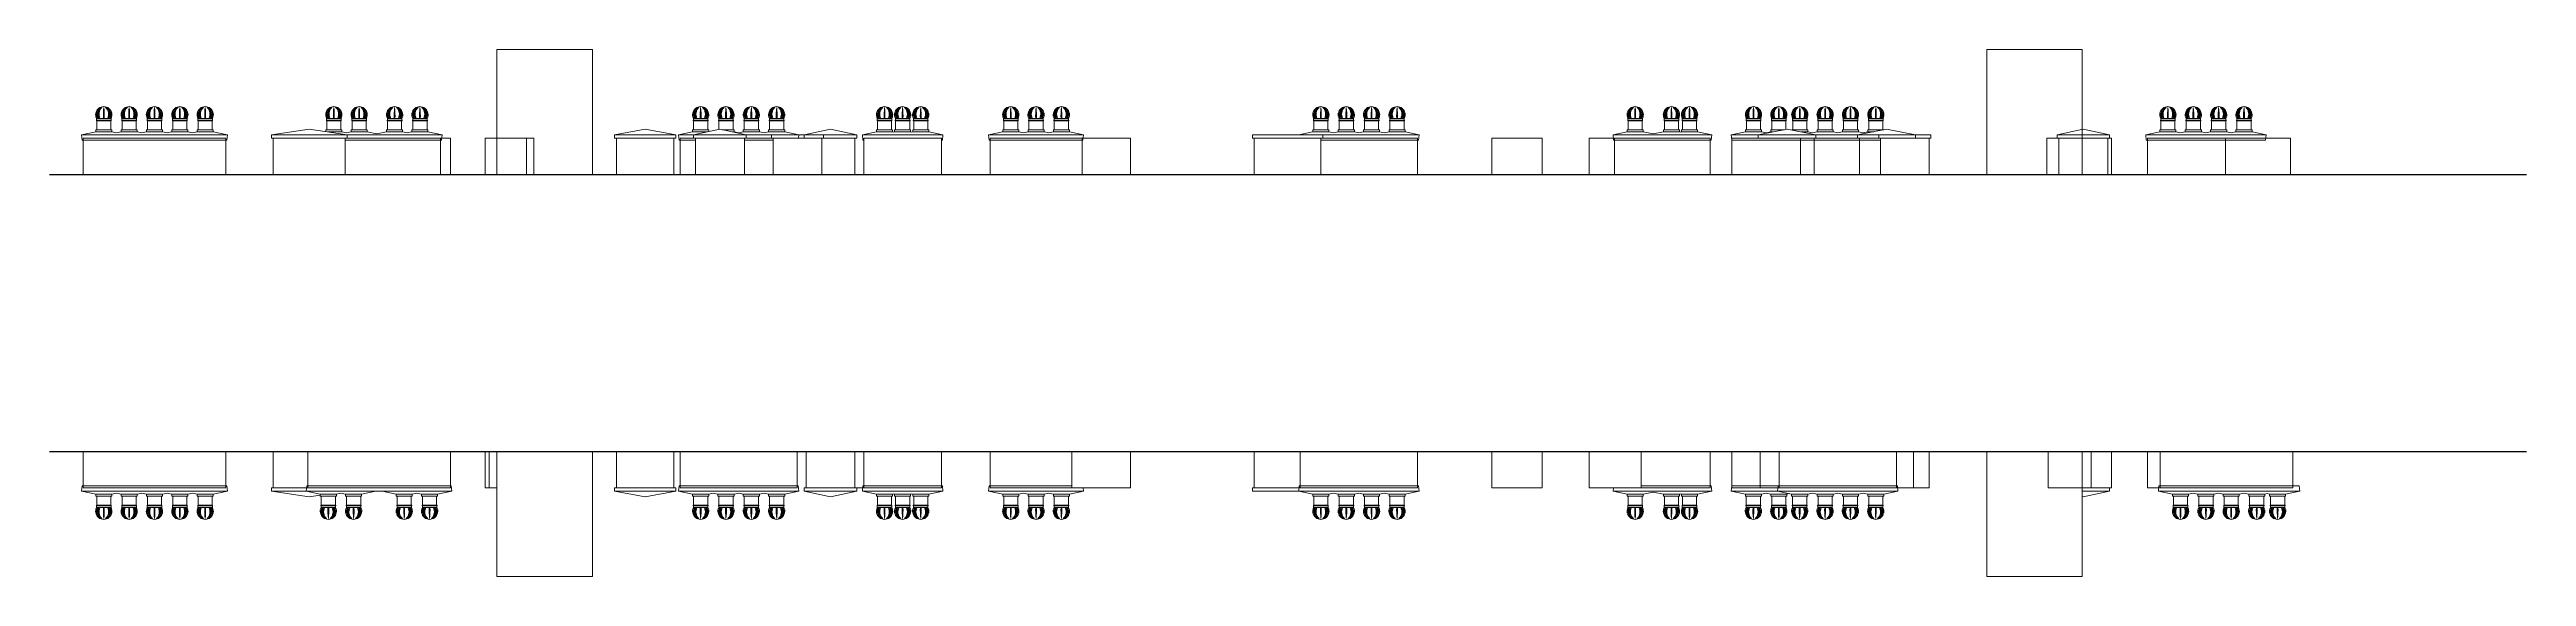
# Model space of a CAD drawing. Header units: millimetres. Extents: x -136099598 to 9192475, y 0 to 555997.
# Drawn here: x -335616 to -267201, y 438613 to 453155 of the extents above; entities that cross this region are included whole.
import ezdxf
from ezdxf import colors
from ezdxf.entities.mleader import LeaderData, LeaderLine
from ezdxf.math import Vec2, Vec3

# ---------------------------------------------------------------- set-up
doc = ezdxf.new("R2010")
doc.units = ezdxf.units.MM
doc.header["$MEASUREMENT"] = 0
doc.layers.get('0').update_dxf_attribs({"color": 250, "lineweight": 9})
for name, color, linetype, lineweight in [('АР_вентшахты', 7, 'Continuous', 18), ('АР_вентшахты задний план', 8, 'Continuous', 18), ('АР_Карниз пристройка 3 этажа', 133, 'Continuous', 30), ('АР_Отметки', 250, 'Continuous', 15)]:
    doc.layers.add(name, color=color, linetype=linetype, lineweight=lineweight)
doc.styles.add('ISOCPEUR', font='isocpeur.ttf', dxfattribs={"width": 0.7})

# ---------------------------------------------------------------- blocks, each defined once
blk = doc.blocks.new('_DotSmall')
at = {"color": 0, "linetype": 'ByBlock', "const_width": 0.5}
blk.add_lwpolyline([(-0.0625, 0, 1), (0.0625, 0, 1)], format="xyb", close=True, dxfattribs=at)

msp = doc.modelspace()

# ---------------------------------------------------------------- linework, layer by layer
at = {"layer": 'АР_вентшахты', "ltscale": 150}
for p, q in [((-334340.1, 450882.1), (-333896.5, 450882.1)), ((-334313.3, 450942.4), (-333923.3, 450942.4)), ((-333638.3, 450882.1), (-333194.7, 450882.1)), ((-333611.5, 450942.4), (-333221.5, 450942.4)), ((-332940.1, 450882.1), (-332496.5, 450882.1)), ((-332913.3, 450942.4), (-332523.3, 450942.4)), ((-332238.3, 450882.1), (-331794.7, 450882.1)), ((-332211.5, 450942.4), (-331821.5, 450942.4)), ((-331538.3, 450882.1), (-331094.7, 450882.1)), ((-331511.5, 450942.4), (-331121.5, 450942.4)), ((-327959.6, 450942.4), (-327569.6, 450942.4)), ((-327931.4, 450882.1), (-327542.8, 450882.1)), ((-327286.2, 450882.1), (-326842.6, 450882.1)), ((-327259.4, 450942.4), (-326869.4, 450942.4)), ((-326307.3, 450882.1), (-325863.7, 450882.1)), ((-326280.5, 450942.4), (-325890.5, 450942.4)), ((-325607.3, 450882.1), (-325163.7, 450882.1)), ((-325580.5, 450942.4), (-325190.5, 450942.4)), ((-317853.9, 450882.1), (-317456.1, 450882.1)), ((-317827.1, 450942.4), (-317437.1, 450942.4)), ((-317038.8, 450942.4), (-316737.1, 450942.4)), ((-316747, 450882.1), (-316710.3, 450882.1)), ((-316453.9, 450882.1), (-316010.3, 450882.1)), ((-316427.1, 450942.4), (-316037.1, 450942.4)), ((-315753.9, 450882.1), (-315310.3, 450882.1)), ((-315727.1, 450942.4), (-315337.1, 450942.4)), ((-312773.8, 450882.1), (-312330.3, 450882.1)), ((-312747.1, 450942.4), (-312357.1, 450942.4)), ((-312275.1, 450882.1), (-311831.5, 450882.1)), ((-312248.3, 450942.4), (-311858.3, 450942.4)), ((-311775.1, 450882.1), (-311331.5, 450882.1)), ((-311748.3, 450942.4), (-311358.3, 450942.4)), ((-309288.4, 450882.1), (-308844.8, 450882.1)), ((-309261.6, 450942.4), (-308871.6, 450942.4)), ((-308590.2, 450882.1), (-308146.6, 450882.1)), ((-308563.4, 450942.4), (-308173.4, 450942.4)), ((-307890.2, 450882.1), (-307446.6, 450882.1)), ((-307863.4, 450942.4), (-307473.4, 450942.4)), ((-300722.2, 450882.1), (-300278.6, 450882.1)), ((-300695.4, 450942.4), (-300305.4, 450942.4)), ((-300020.4, 450882.1), (-299576.8, 450882.1)), ((-299993.6, 450942.4), (-299603.6, 450942.4)), ((-299322.2, 450882.1), (-298878.6, 450882.1)), ((-299295.4, 450942.4), (-298905.4, 450942.4)), ((-298618.5, 450882.1), (-298174.9, 450882.1)), ((-298591.7, 450942.4), (-298201.7, 450942.4)), ((-292040.1, 450882.1), (-291596.5, 450882.1)), ((-292013.3, 450942.4), (-291623.3, 450942.4)), ((-291040.1, 450882.1), (-290596.5, 450882.1)), ((-291013.3, 450942.4), (-290623.3, 450942.4)), ((-290540.1, 450882.1), (-290096.5, 450882.1)), ((-290513.3, 450942.4), (-290123.3, 450942.4)), ((-288773.3, 450882.1), (-288329.7, 450882.1)), ((-288746.5, 450942.4), (-288356.5, 450942.4)), ((-288073.3, 450882.1), (-288013.2, 450882.1)), ((-288046.5, 450942.4), (-287692.5, 450942.4)), ((-287467.9, 450942.4), (-287077.9, 450942.4)), ((-287233.8, 450882.1), (-287051.1, 450882.1)), ((-286794.7, 450882.1), (-286351.2, 450882.1)), ((-286767.9, 450942.4), (-286377.9, 450942.4)), ((-286094.7, 450882.1), (-285651.1, 450882.1)), ((-286067.9, 450942.4), (-285677.9, 450942.4)), ((-285394.7, 450882.1), (-285231, 450882.1)), ((-285367.9, 450942.4), (-284977.9, 450942.4)), ((-277326.9, 450882.1), (-276883.3, 450882.1)), ((-277300.1, 450942.4), (-276910.1, 450942.4)), ((-276625.1, 450882.1), (-276181.5, 450882.1)), ((-276598.3, 450942.4), (-276208.3, 450942.4)), ((-275925.1, 450882.1), (-275481.5, 450882.1)), ((-275898.3, 450942.4), (-275508.3, 450942.4)), ((-275225.1, 450882.1), (-274781.5, 450882.1)), ((-275198.3, 450942.4), (-274808.3, 450942.4)), ((-332718.3, 450805.4), (-334731.1, 450805.4)), ((-332718.3, 450655.3), (-334715, 450655.3)), ((-330703.7, 450805.4), (-332718.3, 450805.4)), ((-330719.8, 450655.3), (-332718.3, 450655.3)), ((-324772.7, 450805.4), (-328377.4, 450805.4)), ((-324788.8, 450655.3), (-327446.7, 450655.3)), ((-317019.3, 450805.4), (-318244.9, 450805.4)), ((-317777.6, 450655.3), (-318228.8, 450655.3)), ((-316319.3, 450805.4), (-317544.9, 450805.4)), ((-315619.3, 450805.4), (-316844.9, 450805.4)), ((-315635.4, 450655.3), (-316425.5, 450655.3)), ((-316335.4, 450655.3), (-316425.5, 450655.3)), ((-314919.3, 450805.4), (-316144.9, 450805.4)), ((-315624.8, 450655.3), (-316128.8, 450655.3)), ((-311939.2, 450805.4), (-313164.9, 450805.4)), ((-313121.5, 450655.3), (-313148.7, 450655.3)), ((-310940.5, 450805.4), (-312166.1, 450805.4)), ((-310956.6, 450655.3), (-310983.3, 450655.3)), ((-307055.6, 450805.4), (-309679.4, 450805.4)), ((-308368.4, 450655.3), (-309663.2, 450655.3)), ((-307071.7, 450655.3), (-308368.4, 450655.3)), ((-297783.9, 450805.4), (-301113.2, 450805.4)), ((-297800.1, 450655.3), (-300501.4, 450655.3)), ((-289705.5, 450805.4), (-292431.1, 450805.4)), ((-289721.6, 450655.3), (-292415, 450655.3)), ((-287938.7, 450805.4), (-289164.3, 450805.4)), ((-287954.8, 450655.3), (-289148.2, 450655.3)), ((-287238.7, 450805.4), (-288464.3, 450805.4)), ((-287254.8, 450655.3), (-288448.2, 450655.3)), ((-285041.6, 450655.3), (-287256.5, 450655.3)), ((-284560.1, 450805.4), (-287238.7, 450805.4)), ((-274390.5, 450805.4), (-277717.9, 450805.4)), ((-274406.6, 450655.3), (-277701.8, 450655.3)), ((-332718.3, 440962.9), (-334731.1, 440962.9)), ((-332718.3, 441113), (-334715, 441113)), ((-334340.1, 440886.1), (-333896.5, 440886.1)), ((-334313.3, 440825.8), (-333923.3, 440825.8)), ((-333638.3, 440886.1), (-333194.7, 440886.1)), ((-333611.5, 440825.8), (-333221.5, 440825.8)), ((-332940.1, 440886.1), (-332496.5, 440886.1)), ((-332913.3, 440825.8), (-332523.3, 440825.8)), ((-330719.8, 441113), (-332718.3, 441113)), ((-330703.7, 440962.9), (-332718.3, 440962.9)), ((-332238.3, 440886.1), (-331794.7, 440886.1)), ((-332211.5, 440825.8), (-331821.5, 440825.8)), ((-331538.3, 440886.1), (-331094.7, 440886.1)), ((-331511.5, 440825.8), (-331121.5, 440825.8)), ((-324506.1, 440962.8), (-328528, 440962.8)), ((-324522.2, 441112.9), (-328511.9, 441112.9)), ((-328137, 440886), (-327693.4, 440886)), ((-328110.2, 440825.8), (-327720.2, 440825.8)), ((-327438.9, 440886), (-326995.3, 440886)), ((-327412.1, 440825.8), (-327022.1, 440825.8)), ((-326040.7, 440886), (-325597.1, 440886)), ((-326013.9, 440825.8), (-325623.9, 440825.8)), ((-325340.7, 440886), (-324897.1, 440886)), ((-325313.9, 440825.8), (-324923.9, 440825.8)), ((-314919.3, 440962.9), (-318244.9, 440962.9)), ((-314935.4, 441113), (-318228.8, 441113)), ((-317853.9, 440886.1), (-317410.3, 440886.1)), ((-317827.1, 440825.8), (-317437.1, 440825.8)), ((-317153.9, 440886.1), (-316710.3, 440886.1)), ((-317127.1, 440825.8), (-316737.1, 440825.8)), ((-316453.9, 440886.1), (-316010.3, 440886.1)), ((-316427.1, 440825.8), (-316037.1, 440825.8)), ((-315753.9, 440886.1), (-315310.3, 440886.1)), ((-315727.1, 440825.8), (-315337.1, 440825.8)), ((-311939.2, 440962.9), (-313164.9, 440962.9)), ((-313121.5, 441113), (-313148.7, 441113)), ((-310956.6, 441113), (-313121.5, 441113)), ((-312773.8, 440886.1), (-312330.3, 440886.1)), ((-312747.1, 440825.8), (-312357.1, 440825.8)), ((-312275.1, 440886.1), (-311831.5, 440886.1)), ((-312248.3, 440825.8), (-311858.3, 440825.8)), ((-310940.5, 440962.9), (-312166.1, 440962.9)), ((-311775.1, 440886.1), (-311331.5, 440886.1)), ((-311748.3, 440825.8), (-311358.3, 440825.8)), ((-307055.6, 440962.9), (-309679.4, 440962.9)), ((-308368.4, 441113), (-309663.2, 441113)), ((-309288.4, 440886.1), (-308844.8, 440886.1)), ((-309261.6, 440825.8), (-308871.6, 440825.8)), ((-308590.2, 440886.1), (-308146.6, 440886.1)), ((-308563.4, 440825.8), (-308173.4, 440825.8)), ((-307381.5, 441113), (-308368.4, 441113)), ((-307890.2, 440886.1), (-307446.6, 440886.1)), ((-307863.4, 440825.8), (-307473.4, 440825.8)), ((-297783.9, 440962.9), (-301113.2, 440962.9)), ((-297800.1, 441113), (-301097, 441113)), ((-300722.2, 440886.1), (-300278.6, 440886.1)), ((-300695.4, 440825.8), (-300305.4, 440825.8)), ((-300020.4, 440886.1), (-299576.8, 440886.1)), ((-299993.6, 440825.8), (-299603.6, 440825.8)), ((-299322.2, 440886.1), (-298878.6, 440886.1)), ((-299295.4, 440825.8), (-298905.4, 440825.8)), ((-298618.5, 440886.1), (-298174.9, 440886.1)), ((-298591.7, 440825.8), (-298201.7, 440825.8)), ((-289705.5, 440962.9), (-292431.1, 440962.9)), ((-292040.1, 440886.1), (-291596.5, 440886.1)), ((-292013.3, 440825.8), (-291623.3, 440825.8)), ((-289721.6, 441113), (-291651.5, 441113)), ((-291040.1, 440886.1), (-290596.5, 440886.1)), ((-291013.3, 440825.8), (-290623.3, 440825.8)), ((-290540.1, 440886.1), (-290096.5, 440886.1)), ((-290513.3, 440825.8), (-290123.3, 440825.8)), ((-287942.3, 440962.9), (-289168, 440962.9)), ((-287841, 441113), (-289151.8, 441113)), ((-288777, 440886.1), (-288333.4, 440886.1)), ((-288750.2, 440825.8), (-288360.2, 440825.8)), ((-287240.5, 440962.9), (-288466.2, 440962.9)), ((-288075.1, 440886.1), (-287631.6, 440886.1)), ((-288048.3, 440825.8), (-287658.3, 440825.8)), ((-284562, 440962.9), (-287889.4, 440962.9)), ((-284578.1, 441113), (-287873.3, 441113)), ((-287498.4, 440886.1), (-287054.8, 440886.1)), ((-287471.6, 440825.8), (-287081.6, 440825.8)), ((-286796.6, 440886.1), (-286353, 440886.1)), ((-286769.8, 440825.8), (-286379.8, 440825.8)), ((-286096.6, 440886.1), (-285653, 440886.1)), ((-286069.8, 440825.8), (-285679.8, 440825.8)), ((-285396.6, 440886.1), (-284953, 440886.1)), ((-285369.8, 440825.8), (-284979.8, 440825.8)), ((-273462.1, 440962.9), (-277368.5, 440962.9)), ((-273478.2, 441113), (-277352.4, 441113)), ((-276977.5, 440886.1), (-276533.9, 440886.1)), ((-276950.7, 440825.8), (-276560.7, 440825.8)), ((-276275.7, 440886.1), (-275832.1, 440886.1)), ((-276248.9, 440825.8), (-275858.9, 440825.8)), ((-275578.8, 440886.1), (-275135.2, 440886.1)), ((-275552, 440825.8), (-275162, 440825.8)), ((-274873.9, 440886.1), (-274430.3, 440886.1)), ((-274847.1, 440825.8), (-274457.1, 440825.8)), ((-274296.7, 440886.1), (-273853.1, 440886.1)), ((-274269.9, 440825.8), (-273879.9, 440825.8))]:
    msp.add_line(p, q, dxfattribs=at)
for points in [[(-334313.3, 450942.4), (-334340.1, 450942.4), (-334340.1, 450882.1), (-334731.1, 450805.4), (-334715, 450655.3)], [(-333923.3, 450942.4), (-333896.5, 450942.4), (-333896.5, 450882.1), (-333767.4, 450856.8)], [(-333611.5, 450942.4), (-333638.3, 450942.4), (-333638.3, 450882.1), (-333767.4, 450856.8)], [(-333221.5, 450942.4), (-333194.7, 450942.4), (-333194.7, 450882.1), (-333067.4, 450857.1)], [(-332913.3, 450942.4), (-332940.1, 450942.4), (-332940.1, 450882.1), (-333067.4, 450857.1)], [(-332523.3, 450942.4), (-332496.5, 450942.4), (-332496.5, 450882.1), (-332367.4, 450856.8)], [(-332211.5, 450942.4), (-332238.3, 450942.4), (-332238.3, 450882.1), (-332367.4, 450856.8)], [(-331821.5, 450942.4), (-331794.7, 450942.4), (-331794.7, 450882.1), (-331666.5, 450856.9)], [(-331511.5, 450942.4), (-331538.3, 450942.4), (-331538.3, 450882.1), (-331666.5, 450856.9)], [(-331121.5, 450942.4), (-331094.7, 450942.4), (-331094.7, 450882.1), (-330703.7, 450805.4), (-330719.8, 450655.3)], [(-329486.7, 450805.4), (-327396.7, 450805.4), (-328441.7, 450955.4), (-329486.7, 450805.4), (-329486.7, 450705.4), (-327396.7, 450705.4), (-327396.7, 450805.4)], [(-327959.6, 450942.4), (-327986.4, 450942.4), (-327986.4, 450890)], [(-327569.6, 450942.4), (-327542.8, 450942.4), (-327542.8, 450882.1), (-327414.5, 450856.9)], [(-327259.4, 450942.4), (-327286.2, 450942.4), (-327286.2, 450882.1), (-327414.5, 450856.9)], [(-326869.4, 450942.4), (-326842.6, 450942.4), (-326842.6, 450882.1), (-326575, 450829.6)], [(-326280.5, 450942.4), (-326307.3, 450942.4), (-326307.3, 450882.1), (-326575, 450829.6)], [(-325890.5, 450942.4), (-325863.7, 450942.4), (-325863.7, 450882.1), (-325735.5, 450856.9)], [(-325580.5, 450942.4), (-325607.3, 450942.4), (-325607.3, 450882.1), (-325735.5, 450856.9)], [(-325190.5, 450942.4), (-325163.7, 450942.4), (-325163.7, 450882.1), (-324772.7, 450805.4), (-324788.8, 450655.3)], [(-320009.5, 450805.4), (-318319.5, 450805.4), (-319164.5, 450955.4), (-320009.5, 450805.4), (-320009.5, 450705.4), (-318319.5, 450705.4), (-318319.5, 450805.4)], [(-317827.1, 450942.4), (-317853.9, 450942.4), (-317853.9, 450882.1), (-318244.9, 450805.4), (-318228.8, 450655.3)], [(-317827.6, 450805.4), (-316375.5, 450805.4), (-317101.6, 450955.4), (-317827.6, 450805.4), (-317827.6, 450705.4), (-316375.5, 450705.4), (-316375.5, 450805.4)], [(-317437.1, 450942.4), (-317410.3, 450942.4), (-317410.3, 450891.6)], [(-316737.1, 450942.4), (-316710.3, 450942.4), (-316710.3, 450882.1), (-316582.1, 450856.9)], [(-316427.1, 450942.4), (-316453.9, 450942.4), (-316453.9, 450882.1), (-316582.1, 450856.9)], [(-316037.1, 450942.4), (-316010.3, 450942.4), (-316010.3, 450882.1), (-315882.1, 450856.9)], [(-315727.1, 450942.4), (-315753.9, 450942.4), (-315753.9, 450882.1), (-315882.1, 450856.9)], [(-315337.1, 450942.4), (-315310.3, 450942.4), (-315310.3, 450882.1), (-314919.3, 450805.4), (-314930.1, 450705.4)], [(-314771.3, 450805.4), (-313319.2, 450805.4), (-314045.2, 450955.4), (-314771.3, 450805.4), (-314771.3, 450705.4), (-313319.2, 450705.4), (-313319.2, 450805.4)], [(-312747.1, 450942.4), (-312773.8, 450942.4), (-312773.8, 450882.1), (-313164.9, 450805.4), (-313148.7, 450655.3)], [(-312357.1, 450942.4), (-312330.3, 450942.4), (-312330.3, 450882.1), (-312302.7, 450876.7)], [(-312248.3, 450942.4), (-312275.1, 450942.4), (-312275.1, 450882.1), (-312302.7, 450876.7)], [(-311858.3, 450942.4), (-311831.5, 450942.4), (-311831.5, 450882.1), (-311803.3, 450876.6)], [(-311748.3, 450942.4), (-311775.1, 450942.4), (-311775.1, 450882.1), (-311803.3, 450876.6)], [(-311358.3, 450942.4), (-311331.5, 450942.4), (-311331.5, 450882.1), (-310940.5, 450805.4), (-310956.6, 450655.3)], [(-309261.6, 450942.4), (-309288.4, 450942.4), (-309288.4, 450882.1), (-309679.4, 450805.4), (-309663.2, 450655.3)], [(-308871.6, 450942.4), (-308844.8, 450942.4), (-308844.8, 450882.1), (-308717.5, 450857.1)], [(-308563.4, 450942.4), (-308590.2, 450942.4), (-308590.2, 450882.1), (-308717.5, 450857.1)], [(-308173.4, 450942.4), (-308146.6, 450942.4), (-308146.6, 450882.1), (-308018.4, 450856.9)], [(-307863.4, 450942.4), (-307890.2, 450942.4), (-307890.2, 450882.1), (-308018.4, 450856.9)], [(-307473.4, 450942.4), (-307446.6, 450942.4), (-307446.6, 450882.1), (-307055.6, 450805.4), (-307071.7, 450655.3)], [(-300695.4, 450942.4), (-300722.2, 450942.4), (-300722.2, 450882.1), (-301113.2, 450805.4)], [(-300305.4, 450942.4), (-300278.6, 450942.4), (-300278.6, 450882.1), (-300149.5, 450856.8)], [(-299993.6, 450942.4), (-300020.4, 450942.4), (-300020.4, 450882.1), (-300149.5, 450856.8)], [(-299603.6, 450942.4), (-299576.8, 450942.4), (-299576.8, 450882.1), (-299449.5, 450857.1)], [(-299295.4, 450942.4), (-299322.2, 450942.4), (-299322.2, 450882.1), (-299449.5, 450857.1)], [(-298905.4, 450942.4), (-298878.6, 450942.4), (-298878.6, 450882.1), (-298748.6, 450856.6)], [(-298591.7, 450942.4), (-298618.5, 450942.4), (-298618.5, 450882.1), (-298748.6, 450856.6)], [(-298201.7, 450942.4), (-298174.9, 450942.4), (-298174.9, 450882.1), (-297783.9, 450805.4), (-297800.1, 450655.3)], [(-292013.3, 450942.4), (-292040.1, 450942.4), (-292040.1, 450882.1), (-292431.1, 450805.4), (-292415, 450655.3)], [(-291623.3, 450942.4), (-291596.5, 450942.4), (-291596.5, 450882.1), (-291318.3, 450827.5)], [(-291013.3, 450942.4), (-291040.1, 450942.4), (-291040.1, 450882.1), (-291318.3, 450827.5)], [(-290623.3, 450942.4), (-290596.5, 450942.4), (-290596.5, 450882.1), (-290568.3, 450876.6)], [(-290513.3, 450942.4), (-290540.1, 450942.4), (-290540.1, 450882.1), (-290568.3, 450876.6)], [(-290123.3, 450942.4), (-290096.5, 450942.4), (-290096.5, 450882.1), (-289705.5, 450805.4), (-289721.6, 450655.3)], [(-288746.5, 450942.4), (-288773.3, 450942.4), (-288773.3, 450882.1), (-289164.3, 450805.4), (-289148.2, 450655.3)], [(-288421.5, 450805.4), (-286825.5, 450805.4), (-287623.5, 450955.4), (-288421.5, 450805.4), (-288421.5, 450705.4), (-286825.5, 450705.4), (-286825.5, 450805.4)], [(-288356.5, 450942.4), (-288329.7, 450942.4), (-288329.7, 450882.1), (-288201.5, 450856.9)], [(-288046.5, 450942.4), (-288073.3, 450942.4), (-288073.3, 450882.1), (-288201.5, 450856.9)], [(-287467.9, 450942.4), (-287494.7, 450942.4), (-287494.7, 450931.2)], [(-287077.9, 450942.4), (-287051.1, 450942.4), (-287051.1, 450882.1), (-286922.9, 450856.9)], [(-286767.9, 450942.4), (-286794.7, 450942.4), (-286794.7, 450882.1), (-286922.9, 450856.9)], [(-286377.9, 450942.4), (-286351.2, 450942.4), (-286351.2, 450882.1), (-286222.9, 450856.9)], [(-286067.9, 450942.4), (-286094.7, 450942.4), (-286094.7, 450882.1), (-286222.9, 450856.9)], [(-285677.9, 450942.4), (-285651.1, 450942.4), (-285651.1, 450882.1), (-285522.9, 450856.9)], [(-285674.5, 450805.4), (-284078.5, 450805.4), (-284876.5, 450955.4), (-285674.5, 450805.4), (-285674.5, 450705.4), (-284078.5, 450705.4), (-284078.5, 450805.4)], [(-285367.9, 450942.4), (-285394.7, 450942.4), (-285394.7, 450882.1), (-285522.9, 450856.9)], [(-284977.9, 450942.4), (-284951.2, 450942.4), (-284951.2, 450939.9)], [(-280167.5, 450805.4), (-278715.5, 450805.4), (-279441.5, 450955.4), (-280167.5, 450805.4), (-280167.5, 450705.4), (-278715.5, 450705.4), (-278715.5, 450805.4)], [(-277300.1, 450942.4), (-277326.9, 450942.4), (-277326.9, 450882.1), (-277717.9, 450805.4), (-277701.8, 450655.3)], [(-276910.1, 450942.4), (-276883.3, 450942.4), (-276883.3, 450882.1), (-276754.2, 450856.8)], [(-276598.3, 450942.4), (-276625.1, 450942.4), (-276625.1, 450882.1), (-276754.2, 450856.8)], [(-276208.3, 450942.4), (-276181.5, 450942.4), (-276181.5, 450882.1), (-276053.3, 450856.9)], [(-275898.3, 450942.4), (-275925.1, 450942.4), (-275925.1, 450882.1), (-276053.3, 450856.9)], [(-275508.3, 450942.4), (-275481.5, 450942.4), (-275481.5, 450882.1), (-275353.3, 450856.9)], [(-275198.3, 450942.4), (-275225.1, 450942.4), (-275225.1, 450882.1), (-275353.3, 450856.9)], [(-274808.3, 450942.4), (-274781.5, 450942.4), (-274781.5, 450882.1), (-274390.5, 450805.4), (-274406.6, 450655.3)], [(-334313.3, 440825.8), (-334340.1, 440825.9), (-334340.1, 440886.1), (-334731.1, 440962.9), (-334715, 441113)], [(-333923.3, 440825.8), (-333896.5, 440825.9), (-333896.5, 440886.1), (-333767.4, 440911.5)], [(-333611.5, 440825.8), (-333638.3, 440825.9), (-333638.3, 440886.1), (-333767.4, 440911.5)], [(-333221.5, 440825.8), (-333194.7, 440825.9), (-333194.7, 440886.1), (-333067.4, 440911.1)], [(-332913.3, 440825.8), (-332940.1, 440825.9), (-332940.1, 440886.1), (-333067.4, 440911.1)], [(-332523.3, 440825.8), (-332496.5, 440825.9), (-332496.5, 440886.1), (-332367.4, 440911.5)], [(-332211.5, 440825.8), (-332238.3, 440825.9), (-332238.3, 440886.1), (-332367.4, 440911.5)], [(-331821.5, 440825.8), (-331794.7, 440825.9), (-331794.7, 440886.1), (-331666.5, 440911.3)], [(-331511.5, 440825.8), (-331538.3, 440825.9), (-331538.3, 440886.1), (-331666.5, 440911.3)], [(-331121.5, 440825.8), (-331094.7, 440825.9), (-331094.7, 440886.1), (-330703.7, 440962.9), (-330719.8, 441113)], [(-328137, 440856.6), (-328441.7, 440812.9), (-329486.7, 440962.9), (-329486.7, 441062.9), (-327396.7, 441062.9)], [(-329486.7, 440962.9), (-327396.7, 440962.9), (-327397.3, 440962.8)], [(-328110.2, 440825.8), (-328137, 440825.8), (-328137, 440886), (-328528, 440962.8), (-328511.9, 441112.9)], [(-327720.2, 440825.8), (-327693.4, 440825.8), (-327693.4, 440886), (-327566.1, 440911)], [(-327412.1, 440825.8), (-327438.9, 440825.8), (-327438.9, 440886), (-327566.1, 440911)], [(-327022.1, 440825.8), (-326995.3, 440825.8), (-326995.3, 440886), (-326604.2, 440962.8)], [(-326013.9, 440825.8), (-326040.7, 440825.8), (-326040.7, 440886), (-326431.7, 440962.8)], [(-325623.9, 440825.8), (-325597.1, 440825.8), (-325597.1, 440886), (-325468.9, 440911.2)], [(-325313.9, 440825.8), (-325340.7, 440825.8), (-325340.7, 440886), (-325468.9, 440911.2)], [(-324923.9, 440825.8), (-324897.1, 440825.8), (-324897.1, 440886), (-324506.1, 440962.8), (-324522.2, 441112.9)], [(-320009.5, 440962.9), (-318319.5, 440962.9), (-319164.5, 440812.9), (-320009.5, 440962.9), (-320009.5, 441062.9), (-318319.5, 441062.9), (-318319.5, 440962.9)], [(-317827.1, 440825.8), (-317853.9, 440825.9), (-317853.9, 440886.1), (-318244.9, 440962.9), (-318228.8, 441113)], [(-317437.1, 440825.8), (-317410.3, 440825.9), (-317410.3, 440886.1), (-317282.1, 440911.3)], [(-317127.1, 440825.8), (-317153.9, 440825.9), (-317153.9, 440886.1), (-317282.1, 440911.3)], [(-316737.1, 440825.8), (-316710.3, 440825.9), (-316710.3, 440886.1), (-316582.1, 440911.3)], [(-316427.1, 440825.8), (-316453.9, 440825.9), (-316453.9, 440886.1), (-316582.1, 440911.3)], [(-316037.1, 440825.8), (-316010.3, 440825.9), (-316010.3, 440886.1), (-315882.1, 440911.3)], [(-315727.1, 440825.8), (-315753.9, 440825.9), (-315753.9, 440886.1), (-315882.1, 440911.3)], [(-315337.1, 440825.8), (-315310.3, 440825.9), (-315310.3, 440886.1), (-314919.3, 440962.9), (-314935.4, 441113)], [(-314771.3, 440962.9), (-313319.2, 440962.9), (-314045.2, 440812.9), (-314771.3, 440962.9), (-314771.3, 441062.9), (-313319.2, 441062.9), (-313319.2, 440962.9)], [(-312747.1, 440825.8), (-312773.8, 440825.9), (-312773.8, 440886.1), (-313164.9, 440962.9), (-313148.7, 441113)], [(-312357.1, 440825.8), (-312330.3, 440825.9), (-312330.3, 440886.1), (-312302.7, 440891.5)], [(-312248.3, 440825.8), (-312275.1, 440825.9), (-312275.1, 440886.1), (-312302.7, 440891.5)], [(-311858.3, 440825.8), (-311831.5, 440825.9), (-311831.5, 440886.1), (-311803.3, 440891.7)], [(-311748.3, 440825.8), (-311775.1, 440825.9), (-311775.1, 440886.1), (-311803.3, 440891.7)], [(-311358.3, 440825.8), (-311331.5, 440825.9), (-311331.5, 440886.1), (-310940.5, 440962.9), (-310956.6, 441113)], [(-309261.6, 440825.8), (-309288.4, 440825.9), (-309288.4, 440886.1), (-309679.4, 440962.9), (-309663.2, 441113)], [(-308871.6, 440825.8), (-308844.8, 440825.9), (-308844.8, 440886.1), (-308717.5, 440911.1)], [(-308563.4, 440825.8), (-308590.2, 440825.9), (-308590.2, 440886.1), (-308717.5, 440911.1)], [(-308173.4, 440825.8), (-308146.6, 440825.9), (-308146.6, 440886.1), (-308018.4, 440911.3)], [(-307863.4, 440825.8), (-307890.2, 440825.9), (-307890.2, 440886.1), (-308018.4, 440911.3)], [(-307473.4, 440825.8), (-307446.6, 440825.9), (-307446.6, 440886.1), (-307055.6, 440962.9), (-307066.3, 441062.9)], [(-301113.2, 440962.9), (-302391.6, 440962.9), (-302391.6, 441062.9), (-301102.4, 441062.9)], [(-300695.4, 440825.8), (-300722.2, 440825.9), (-300722.2, 440886.1), (-301113.2, 440962.9), (-301097, 441113)], [(-300305.4, 440825.8), (-300278.6, 440825.9), (-300278.6, 440886.1), (-300149.5, 440911.5)], [(-299993.6, 440825.8), (-300020.4, 440825.9), (-300020.4, 440886.1), (-300149.5, 440911.5)], [(-299603.6, 440825.8), (-299576.8, 440825.9), (-299576.8, 440886.1), (-299449.5, 440911.1)], [(-299295.4, 440825.8), (-299322.2, 440825.9), (-299322.2, 440886.1), (-299449.5, 440911.1)], [(-298905.4, 440825.8), (-298878.6, 440825.9), (-298878.6, 440886.1), (-298748.6, 440911.6)], [(-298591.7, 440825.8), (-298618.5, 440825.9), (-298618.5, 440886.1), (-298748.6, 440911.6)], [(-298201.7, 440825.8), (-298174.9, 440825.9), (-298174.9, 440886.1), (-297783.9, 440962.9), (-297800.1, 441113)], [(-292013.3, 440825.8), (-292040.1, 440825.9), (-292040.1, 440886.1), (-292431.1, 440962.9), (-292420.4, 441062.9)], [(-291623.3, 440825.8), (-291596.5, 440825.9), (-291596.5, 440886.1), (-291318.3, 440940.7)], [(-291013.3, 440825.8), (-291040.1, 440825.9), (-291040.1, 440886.1), (-291318.3, 440940.7)], [(-290623.3, 440825.8), (-290596.5, 440825.9), (-290596.5, 440886.1), (-290568.3, 440891.7)], [(-290513.3, 440825.8), (-290540.1, 440825.9), (-290540.1, 440886.1), (-290568.3, 440891.7)], [(-290123.3, 440825.8), (-290096.5, 440825.9), (-290096.5, 440886.1), (-289705.5, 440962.9), (-289721.6, 441113)], [(-288750.2, 440825.8), (-288777, 440825.9), (-288777, 440886.1), (-289168, 440962.9), (-289151.8, 441113)], [(-288360.2, 440825.8), (-288333.4, 440825.9), (-288333.4, 440886.1), (-288204.3, 440911.5)], [(-288048.3, 440825.8), (-288075.1, 440825.9), (-288075.1, 440886.1), (-288204.3, 440911.5)], [(-287471.6, 440825.8), (-287498.4, 440825.9), (-287498.4, 440886.1), (-287889.4, 440962.9), (-287873.3, 441113)], [(-287658.3, 440825.8), (-287631.6, 440825.9), (-287631.6, 440886.1), (-287565, 440899.2)], [(-287081.6, 440825.8), (-287054.8, 440825.9), (-287054.8, 440886.1), (-286925.7, 440911.5)], [(-286769.8, 440825.8), (-286796.6, 440825.9), (-286796.6, 440886.1), (-286925.7, 440911.5)], [(-286379.8, 440825.8), (-286353, 440825.9), (-286353, 440886.1), (-286224.8, 440911.3)], [(-286069.8, 440825.8), (-286096.6, 440825.9), (-286096.6, 440886.1), (-286224.8, 440911.3)], [(-285679.8, 440825.8), (-285653, 440825.9), (-285653, 440886.1), (-285524.8, 440911.3)], [(-285369.8, 440825.8), (-285396.6, 440825.9), (-285396.6, 440886.1), (-285524.8, 440911.3)], [(-284979.8, 440825.8), (-284953, 440825.9), (-284953, 440886.1), (-284562, 440962.9), (-284578.1, 441113)], [(-280167.5, 441062.9), (-278715.5, 441062.9), (-278715.5, 440962.9)], [(-279469.9, 440962.9), (-278715.5, 440962.9), (-279441.5, 440812.9), (-279469.9, 440818.7)], [(-276950.7, 440825.8), (-276977.5, 440825.9), (-276977.5, 440886.1), (-277368.5, 440962.9), (-277352.4, 441113)], [(-276560.7, 440825.8), (-276533.9, 440825.9), (-276533.9, 440886.1), (-276404.8, 440911.5)], [(-276248.9, 440825.8), (-276275.7, 440825.9), (-276275.7, 440886.1), (-276404.8, 440911.5)], [(-275858.9, 440825.8), (-275832.1, 440825.9), (-275832.1, 440886.1), (-275705.4, 440911)], [(-275552, 440825.8), (-275578.8, 440825.9), (-275578.8, 440886.1), (-275705.4, 440911)], [(-275162, 440825.8), (-275135.2, 440825.9), (-275135.2, 440886.1), (-275004.5, 440911.8)], [(-274847.1, 440825.8), (-274873.9, 440825.9), (-274873.9, 440886.1), (-275004.5, 440911.8)], [(-274457.1, 440825.8), (-274430.3, 440825.9), (-274430.3, 440886.1), (-274363.5, 440899.2)], [(-274269.9, 440825.8), (-274296.7, 440825.9), (-274296.7, 440886.1), (-274363.5, 440899.2)], [(-273879.9, 440825.8), (-273853.1, 440825.9), (-273853.1, 440886.1), (-273462.1, 440962.9), (-273478.2, 441113)]]:
    msp.add_lwpolyline(points, dxfattribs=at)
at = {"layer": 'АР_вентшахты', "color": 18, "ltscale": 150, "true_color": 0x000000}
for points in [[(-334323.3, 451192.4), (-333913.3, 451192.4), (-333913.3, 451202.4), (-334323.3, 451202.4)], [(-334318.3, 451202.4), (-333918.3, 451202.4), (-333918.3, 451252.4), (-334318.3, 451252.4)], [(-334313.3, 450942.4), (-333923.3, 450942.4), (-333923.3, 451192.4), (-334313.3, 451192.4)], [(-333621.5, 451192.4), (-333211.5, 451192.4), (-333211.5, 451202.4), (-333621.5, 451202.4)], [(-333616.5, 451202.4), (-333216.5, 451202.4), (-333216.5, 451252.4), (-333616.5, 451252.4)], [(-333611.5, 450942.4), (-333221.5, 450942.4), (-333221.5, 451192.4), (-333611.5, 451192.4)], [(-332923.3, 451192.4), (-332513.3, 451192.4), (-332513.3, 451202.4), (-332923.3, 451202.4)], [(-332918.3, 451202.4), (-332518.3, 451202.4), (-332518.3, 451252.4), (-332918.3, 451252.4)], [(-332913.3, 450942.4), (-332523.3, 450942.4), (-332523.3, 451192.4), (-332913.3, 451192.4)], [(-332221.5, 451192.4), (-331811.5, 451192.4), (-331811.5, 451202.4), (-332221.5, 451202.4)], [(-332216.5, 451202.4), (-331816.5, 451202.4), (-331816.5, 451252.4), (-332216.5, 451252.4)], [(-332211.5, 450942.4), (-331821.5, 450942.4), (-331821.5, 451192.4), (-332211.5, 451192.4)], [(-331521.5, 451192.4), (-331111.5, 451192.4), (-331111.5, 451202.4), (-331521.5, 451202.4)], [(-331516.5, 451202.4), (-331116.5, 451202.4), (-331116.5, 451252.4), (-331516.5, 451252.4)], [(-331511.5, 450942.4), (-331121.5, 450942.4), (-331121.5, 451192.4), (-331511.5, 451192.4)], [(-327969.6, 451192.4), (-327559.6, 451192.4), (-327559.6, 451202.4), (-327969.6, 451202.4)], [(-327964.6, 451202.4), (-327564.6, 451202.4), (-327564.6, 451252.4), (-327964.6, 451252.4)], [(-327959.6, 450942.4), (-327569.6, 450942.4), (-327569.6, 451192.4), (-327959.6, 451192.4)], [(-327269.4, 451192.4), (-326859.4, 451192.4), (-326859.4, 451202.4), (-327269.4, 451202.4)], [(-327264.4, 451202.4), (-326864.4, 451202.4), (-326864.4, 451252.4), (-327264.4, 451252.4)], [(-327259.4, 450942.4), (-326869.4, 450942.4), (-326869.4, 451192.4), (-327259.4, 451192.4)], [(-326290.5, 451192.4), (-325880.5, 451192.4), (-325880.5, 451202.4), (-326290.5, 451202.4)], [(-326285.5, 451202.4), (-325885.5, 451202.4), (-325885.5, 451252.4), (-326285.5, 451252.4)], [(-326280.5, 450942.4), (-325890.5, 450942.4), (-325890.5, 451192.4), (-326280.5, 451192.4)], [(-325590.5, 451192.4), (-325180.5, 451192.4), (-325180.5, 451202.4), (-325590.5, 451202.4)], [(-325585.5, 451202.4), (-325185.5, 451202.4), (-325185.5, 451252.4), (-325585.5, 451252.4)], [(-325580.5, 450942.4), (-325190.5, 450942.4), (-325190.5, 451192.4), (-325580.5, 451192.4)], [(-317837.1, 451192.4), (-317427.1, 451192.4), (-317427.1, 451202.4), (-317837.1, 451202.4)], [(-317832.1, 451202.4), (-317432.1, 451202.4), (-317432.1, 451252.4), (-317832.1, 451252.4)], [(-317827.1, 450942.4), (-317437.1, 450942.4), (-317437.1, 451192.4), (-317827.1, 451192.4)], [(-317137.1, 451192.4), (-316727.1, 451192.4), (-316727.1, 451202.4), (-317137.1, 451202.4)], [(-317132.1, 451202.4), (-316732.1, 451202.4), (-316732.1, 451252.4), (-317132.1, 451252.4)], [(-316437.1, 451192.4), (-316027.1, 451192.4), (-316027.1, 451202.4), (-316437.1, 451202.4)], [(-316432.1, 451202.4), (-316032.1, 451202.4), (-316032.1, 451252.4), (-316432.1, 451252.4)], [(-316427.1, 450942.4), (-316037.1, 450942.4), (-316037.1, 451192.4), (-316427.1, 451192.4)], [(-315737.1, 451192.4), (-315327.1, 451192.4), (-315327.1, 451202.4), (-315737.1, 451202.4)], [(-315732.1, 451202.4), (-315332.1, 451202.4), (-315332.1, 451252.4), (-315732.1, 451252.4)], [(-315727.1, 450942.4), (-315337.1, 450942.4), (-315337.1, 451192.4), (-315727.1, 451192.4)], [(-312757.1, 451192.4), (-312347.1, 451192.4), (-312347.1, 451202.4), (-312757.1, 451202.4)], [(-312752.1, 451202.4), (-312352.1, 451202.4), (-312352.1, 451252.4), (-312752.1, 451252.4)], [(-312747.1, 450942.4), (-312357.1, 450942.4), (-312357.1, 451192.4), (-312747.1, 451192.4)], [(-312258.3, 451192.4), (-311848.3, 451192.4), (-311848.3, 451202.4), (-312258.3, 451202.4)], [(-312253.3, 451202.4), (-311853.3, 451202.4), (-311853.3, 451252.4), (-312253.3, 451252.4)], [(-312248.3, 450942.4), (-311858.3, 450942.4), (-311858.3, 451192.4), (-312248.3, 451192.4)], [(-311758.3, 451192.4), (-311348.3, 451192.4), (-311348.3, 451202.4), (-311758.3, 451202.4)], [(-311753.3, 451202.4), (-311353.3, 451202.4), (-311353.3, 451252.4), (-311753.3, 451252.4)], [(-311748.3, 450942.4), (-311358.3, 450942.4), (-311358.3, 451192.4), (-311748.3, 451192.4)], [(-309271.6, 451192.4), (-308861.6, 451192.4), (-308861.6, 451202.4), (-309271.6, 451202.4)], [(-309266.6, 451202.4), (-308866.6, 451202.4), (-308866.6, 451252.4), (-309266.6, 451252.4)], [(-309261.6, 450942.4), (-308871.6, 450942.4), (-308871.6, 451192.4), (-309261.6, 451192.4)], [(-308573.4, 451192.4), (-308163.4, 451192.4), (-308163.4, 451202.4), (-308573.4, 451202.4)], [(-308568.4, 451202.4), (-308168.4, 451202.4), (-308168.4, 451252.4), (-308568.4, 451252.4)], [(-308563.4, 450942.4), (-308173.4, 450942.4), (-308173.4, 451192.4), (-308563.4, 451192.4)], [(-307873.4, 451192.4), (-307463.4, 451192.4), (-307463.4, 451202.4), (-307873.4, 451202.4)], [(-307868.4, 451202.4), (-307468.4, 451202.4), (-307468.4, 451252.4), (-307868.4, 451252.4)], [(-307863.4, 450942.4), (-307473.4, 450942.4), (-307473.4, 451192.4), (-307863.4, 451192.4)], [(-300705.4, 451192.4), (-300295.4, 451192.4), (-300295.4, 451202.4), (-300705.4, 451202.4)], [(-300700.4, 451202.4), (-300300.4, 451202.4), (-300300.4, 451252.4), (-300700.4, 451252.4)], [(-300695.4, 450942.4), (-300305.4, 450942.4), (-300305.4, 451192.4), (-300695.4, 451192.4)], [(-300003.6, 451192.4), (-299593.6, 451192.4), (-299593.6, 451202.4), (-300003.6, 451202.4)], [(-299998.6, 451202.4), (-299598.6, 451202.4), (-299598.6, 451252.4), (-299998.6, 451252.4)], [(-299993.6, 450942.4), (-299603.6, 450942.4), (-299603.6, 451192.4), (-299993.6, 451192.4)], [(-299305.4, 451192.4), (-298895.4, 451192.4), (-298895.4, 451202.4), (-299305.4, 451202.4)], [(-299300.4, 451202.4), (-298900.4, 451202.4), (-298900.4, 451252.4), (-299300.4, 451252.4)], [(-299295.4, 450942.4), (-298905.4, 450942.4), (-298905.4, 451192.4), (-299295.4, 451192.4)], [(-298601.7, 451192.4), (-298191.7, 451192.4), (-298191.7, 451202.4), (-298601.7, 451202.4)], [(-298596.7, 451202.4), (-298196.7, 451202.4), (-298196.7, 451252.4), (-298596.7, 451252.4)], [(-298591.7, 450942.4), (-298201.7, 450942.4), (-298201.7, 451192.4), (-298591.7, 451192.4)], [(-292023.3, 451192.4), (-291613.3, 451192.4), (-291613.3, 451202.4), (-292023.3, 451202.4)], [(-292018.3, 451202.4), (-291618.3, 451202.4), (-291618.3, 451252.4), (-292018.3, 451252.4)], [(-292013.3, 450942.4), (-291623.3, 450942.4), (-291623.3, 451192.4), (-292013.3, 451192.4)], [(-291023.3, 451192.4), (-290613.3, 451192.4), (-290613.3, 451202.4), (-291023.3, 451202.4)], [(-291018.3, 451202.4), (-290618.3, 451202.4), (-290618.3, 451252.4), (-291018.3, 451252.4)], [(-291013.3, 450942.4), (-290623.3, 450942.4), (-290623.3, 451192.4), (-291013.3, 451192.4)], [(-290523.3, 451192.4), (-290113.3, 451192.4), (-290113.3, 451202.4), (-290523.3, 451202.4)], [(-290518.3, 451202.4), (-290118.3, 451202.4), (-290118.3, 451252.4), (-290518.3, 451252.4)], [(-290513.3, 450942.4), (-290123.3, 450942.4), (-290123.3, 451192.4), (-290513.3, 451192.4)], [(-288756.5, 451192.4), (-288346.5, 451192.4), (-288346.5, 451202.4), (-288756.5, 451202.4)], [(-288751.5, 451202.4), (-288351.5, 451202.4), (-288351.5, 451252.4), (-288751.5, 451252.4)], [(-288746.5, 450942.4), (-288356.5, 450942.4), (-288356.5, 451192.4), (-288746.5, 451192.4)], [(-288056.5, 451192.4), (-287646.5, 451192.4), (-287646.5, 451202.4), (-288056.5, 451202.4)], [(-288051.5, 451202.4), (-287651.5, 451202.4), (-287651.5, 451252.4), (-288051.5, 451252.4)], [(-287477.9, 451192.4), (-287067.9, 451192.4), (-287067.9, 451202.4), (-287477.9, 451202.4)], [(-287472.9, 451202.4), (-287072.9, 451202.4), (-287072.9, 451252.4), (-287472.9, 451252.4)], [(-287467.9, 450942.4), (-287077.9, 450942.4), (-287077.9, 451192.4), (-287467.9, 451192.4)], [(-286777.9, 451192.4), (-286367.9, 451192.4), (-286367.9, 451202.4), (-286777.9, 451202.4)], [(-286772.9, 451202.4), (-286372.9, 451202.4), (-286372.9, 451252.4), (-286772.9, 451252.4)], [(-286767.9, 450942.4), (-286377.9, 450942.4), (-286377.9, 451192.4), (-286767.9, 451192.4)], [(-286077.9, 451192.4), (-285667.9, 451192.4), (-285667.9, 451202.4), (-286077.9, 451202.4)], [(-286072.9, 451202.4), (-285672.9, 451202.4), (-285672.9, 451252.4), (-286072.9, 451252.4)], [(-286067.9, 450942.4), (-285677.9, 450942.4), (-285677.9, 451192.4), (-286067.9, 451192.4)], [(-285377.9, 451192.4), (-284967.9, 451192.4), (-284967.9, 451202.4), (-285377.9, 451202.4)], [(-285372.9, 451202.4), (-284972.9, 451202.4), (-284972.9, 451252.4), (-285372.9, 451252.4)], [(-285367.9, 450942.4), (-284977.9, 450942.4), (-284977.9, 451192.4), (-285367.9, 451192.4)], [(-277310.1, 451192.4), (-276900.1, 451192.4), (-276900.1, 451202.4), (-277310.1, 451202.4)], [(-277305.1, 451202.4), (-276905.1, 451202.4), (-276905.1, 451252.4), (-277305.1, 451252.4)], [(-277300.1, 450942.4), (-276910.1, 450942.4), (-276910.1, 451192.4), (-277300.1, 451192.4)], [(-276608.3, 451192.4), (-276198.3, 451192.4), (-276198.3, 451202.4), (-276608.3, 451202.4)], [(-276603.3, 451202.4), (-276203.3, 451202.4), (-276203.3, 451252.4), (-276603.3, 451252.4)], [(-276598.3, 450942.4), (-276208.3, 450942.4), (-276208.3, 451192.4), (-276598.3, 451192.4)], [(-275908.3, 451192.4), (-275498.3, 451192.4), (-275498.3, 451202.4), (-275908.3, 451202.4)], [(-275903.3, 451202.4), (-275503.3, 451202.4), (-275503.3, 451252.4), (-275903.3, 451252.4)], [(-275898.3, 450942.4), (-275508.3, 450942.4), (-275508.3, 451192.4), (-275898.3, 451192.4)], [(-275208.3, 451192.4), (-274798.3, 451192.4), (-274798.3, 451202.4), (-275208.3, 451202.4)], [(-275203.3, 451202.4), (-274803.3, 451202.4), (-274803.3, 451252.4), (-275203.3, 451252.4)], [(-275198.3, 450942.4), (-274808.3, 450942.4), (-274808.3, 451192.4), (-275198.3, 451192.4)], [(-334313.3, 440825.8), (-333923.3, 440825.8), (-333923.3, 440575.8), (-334313.3, 440575.8)], [(-333611.5, 440825.8), (-333221.5, 440825.8), (-333221.5, 440575.8), (-333611.5, 440575.8)], [(-332913.3, 440825.8), (-332523.3, 440825.8), (-332523.3, 440575.8), (-332913.3, 440575.8)], [(-332211.5, 440825.8), (-331821.5, 440825.8), (-331821.5, 440575.8), (-332211.5, 440575.8)], [(-331511.5, 440825.8), (-331121.5, 440825.8), (-331121.5, 440575.8), (-331511.5, 440575.8)], [(-328110.2, 440825.8), (-327720.2, 440825.8), (-327720.2, 440575.8), (-328110.2, 440575.8)], [(-327412.1, 440825.8), (-327022.1, 440825.8), (-327022.1, 440575.8), (-327412.1, 440575.8)], [(-326013.9, 440825.8), (-325623.9, 440825.8), (-325623.9, 440575.8), (-326013.9, 440575.8)], [(-325313.9, 440825.8), (-324923.9, 440825.8), (-324923.9, 440575.8), (-325313.9, 440575.8)], [(-317827.1, 440825.8), (-317437.1, 440825.8), (-317437.1, 440575.8), (-317827.1, 440575.8)], [(-317127.1, 440825.8), (-316737.1, 440825.8), (-316737.1, 440575.8), (-317127.1, 440575.8)], [(-316427.1, 440825.8), (-316037.1, 440825.8), (-316037.1, 440575.8), (-316427.1, 440575.8)], [(-315727.1, 440825.8), (-315337.1, 440825.8), (-315337.1, 440575.8), (-315727.1, 440575.8)], [(-312747.1, 440825.8), (-312357.1, 440825.8), (-312357.1, 440575.8), (-312747.1, 440575.8)], [(-312248.3, 440825.8), (-311858.3, 440825.8), (-311858.3, 440575.8), (-312248.3, 440575.8)], [(-311748.3, 440825.8), (-311358.3, 440825.8), (-311358.3, 440575.8), (-311748.3, 440575.8)], [(-309261.6, 440825.8), (-308871.6, 440825.8), (-308871.6, 440575.8), (-309261.6, 440575.8)], [(-308563.4, 440825.8), (-308173.4, 440825.8), (-308173.4, 440575.8), (-308563.4, 440575.8)], [(-307863.4, 440825.8), (-307473.4, 440825.8), (-307473.4, 440575.8), (-307863.4, 440575.8)], [(-300695.4, 440825.8), (-300305.4, 440825.8), (-300305.4, 440575.8), (-300695.4, 440575.8)], [(-299993.6, 440825.8), (-299603.6, 440825.8), (-299603.6, 440575.8), (-299993.6, 440575.8)], [(-299295.4, 440825.8), (-298905.4, 440825.8), (-298905.4, 440575.8), (-299295.4, 440575.8)], [(-298591.7, 440825.8), (-298201.7, 440825.8), (-298201.7, 440575.8), (-298591.7, 440575.8)], [(-292013.3, 440825.8), (-291623.3, 440825.8), (-291623.3, 440575.8), (-292013.3, 440575.8)], [(-291013.3, 440825.8), (-290623.3, 440825.8), (-290623.3, 440575.8), (-291013.3, 440575.8)], [(-290513.3, 440825.8), (-290123.3, 440825.8), (-290123.3, 440575.8), (-290513.3, 440575.8)], [(-288750.2, 440825.8), (-288360.2, 440825.8), (-288360.2, 440575.8), (-288750.2, 440575.8)], [(-288048.3, 440825.8), (-287658.3, 440825.8), (-287658.3, 440575.8), (-288048.3, 440575.8)], [(-287471.6, 440825.8), (-287081.6, 440825.8), (-287081.6, 440575.8), (-287471.6, 440575.8)], [(-286769.8, 440825.8), (-286379.8, 440825.8), (-286379.8, 440575.8), (-286769.8, 440575.8)], [(-286069.8, 440825.8), (-285679.8, 440825.8), (-285679.8, 440575.8), (-286069.8, 440575.8)], [(-285369.8, 440825.8), (-284979.8, 440825.8), (-284979.8, 440575.8), (-285369.8, 440575.8)], [(-276950.7, 440825.8), (-276560.7, 440825.8), (-276560.7, 440575.8), (-276950.7, 440575.8)], [(-276248.9, 440825.8), (-275858.9, 440825.8), (-275858.9, 440575.8), (-276248.9, 440575.8)], [(-275552, 440825.8), (-275162, 440825.8), (-275162, 440575.8), (-275552, 440575.8)], [(-274847.1, 440825.8), (-274457.1, 440825.8), (-274457.1, 440575.8), (-274847.1, 440575.8)], [(-274269.9, 440825.8), (-273879.9, 440825.8), (-273879.9, 440575.8), (-274269.9, 440575.8)], [(-334323.3, 440575.8), (-333913.3, 440575.8), (-333913.3, 440565.8), (-334323.3, 440565.8)], [(-334318.3, 440565.8), (-333918.3, 440565.8), (-333918.3, 440515.8), (-334318.3, 440515.8)], [(-333621.5, 440575.8), (-333211.5, 440575.8), (-333211.5, 440565.8), (-333621.5, 440565.8)], [(-333616.5, 440565.8), (-333216.5, 440565.8), (-333216.5, 440515.8), (-333616.5, 440515.8)], [(-332923.3, 440575.8), (-332513.3, 440575.8), (-332513.3, 440565.8), (-332923.3, 440565.8)], [(-332918.3, 440565.8), (-332518.3, 440565.8), (-332518.3, 440515.8), (-332918.3, 440515.8)], [(-332221.5, 440575.8), (-331811.5, 440575.8), (-331811.5, 440565.8), (-332221.5, 440565.8)], [(-332216.5, 440565.8), (-331816.5, 440565.8), (-331816.5, 440515.8), (-332216.5, 440515.8)], [(-331521.5, 440575.8), (-331111.5, 440575.8), (-331111.5, 440565.8), (-331521.5, 440565.8)], [(-331516.5, 440565.8), (-331116.5, 440565.8), (-331116.5, 440515.8), (-331516.5, 440515.8)], [(-328120.2, 440575.8), (-327710.2, 440575.8), (-327710.2, 440565.8), (-328120.2, 440565.8)], [(-328115.2, 440565.8), (-327715.2, 440565.8), (-327715.2, 440515.8), (-328115.2, 440515.8)], [(-327422.1, 440575.8), (-327012.1, 440575.8), (-327012.1, 440565.8), (-327422.1, 440565.8)], [(-327417.1, 440565.8), (-327017.1, 440565.8), (-327017.1, 440515.8), (-327417.1, 440515.8)], [(-326023.9, 440575.8), (-325613.9, 440575.8), (-325613.9, 440565.8), (-326023.9, 440565.8)], [(-326018.9, 440565.8), (-325618.9, 440565.8), (-325618.9, 440515.8), (-326018.9, 440515.8)], [(-325323.9, 440575.8), (-324913.9, 440575.8), (-324913.9, 440565.8), (-325323.9, 440565.8)], [(-325318.9, 440565.8), (-324918.9, 440565.8), (-324918.9, 440515.8), (-325318.9, 440515.8)], [(-317837.1, 440575.8), (-317427.1, 440575.8), (-317427.1, 440565.8), (-317837.1, 440565.8)], [(-317832.1, 440565.8), (-317432.1, 440565.8), (-317432.1, 440515.8), (-317832.1, 440515.8)], [(-317137.1, 440575.8), (-316727.1, 440575.8), (-316727.1, 440565.8), (-317137.1, 440565.8)], [(-317132.1, 440565.8), (-316732.1, 440565.8), (-316732.1, 440515.8), (-317132.1, 440515.8)], [(-316437.1, 440575.8), (-316027.1, 440575.8), (-316027.1, 440565.8), (-316437.1, 440565.8)], [(-316432.1, 440565.8), (-316032.1, 440565.8), (-316032.1, 440515.8), (-316432.1, 440515.8)], [(-315737.1, 440575.8), (-315327.1, 440575.8), (-315327.1, 440565.8), (-315737.1, 440565.8)], [(-315732.1, 440565.8), (-315332.1, 440565.8), (-315332.1, 440515.8), (-315732.1, 440515.8)], [(-312757.1, 440575.8), (-312347.1, 440575.8), (-312347.1, 440565.8), (-312757.1, 440565.8)], [(-312752.1, 440565.8), (-312352.1, 440565.8), (-312352.1, 440515.8), (-312752.1, 440515.8)], [(-312258.3, 440575.8), (-311848.3, 440575.8), (-311848.3, 440565.8), (-312258.3, 440565.8)], [(-312253.3, 440565.8), (-311853.3, 440565.8), (-311853.3, 440515.8), (-312253.3, 440515.8)], [(-311758.3, 440575.8), (-311348.3, 440575.8), (-311348.3, 440565.8), (-311758.3, 440565.8)], [(-311753.3, 440565.8), (-311353.3, 440565.8), (-311353.3, 440515.8), (-311753.3, 440515.8)], [(-309271.6, 440575.8), (-308861.6, 440575.8), (-308861.6, 440565.8), (-309271.6, 440565.8)], [(-309266.6, 440565.8), (-308866.6, 440565.8), (-308866.6, 440515.8), (-309266.6, 440515.8)], [(-308573.4, 440575.8), (-308163.4, 440575.8), (-308163.4, 440565.8), (-308573.4, 440565.8)], [(-308568.4, 440565.8), (-308168.4, 440565.8), (-308168.4, 440515.8), (-308568.4, 440515.8)], [(-307873.4, 440575.8), (-307463.4, 440575.8), (-307463.4, 440565.8), (-307873.4, 440565.8)], [(-307868.4, 440565.8), (-307468.4, 440565.8), (-307468.4, 440515.8), (-307868.4, 440515.8)], [(-300705.4, 440575.8), (-300295.4, 440575.8), (-300295.4, 440565.8), (-300705.4, 440565.8)], [(-300700.4, 440565.8), (-300300.4, 440565.8), (-300300.4, 440515.8), (-300700.4, 440515.8)], [(-300003.6, 440575.8), (-299593.6, 440575.8), (-299593.6, 440565.8), (-300003.6, 440565.8)], [(-299998.6, 440565.8), (-299598.6, 440565.8), (-299598.6, 440515.8), (-299998.6, 440515.8)], [(-299305.4, 440575.8), (-298895.4, 440575.8), (-298895.4, 440565.8), (-299305.4, 440565.8)], [(-299300.4, 440565.8), (-298900.4, 440565.8), (-298900.4, 440515.8), (-299300.4, 440515.8)], [(-298601.7, 440575.8), (-298191.7, 440575.8), (-298191.7, 440565.8), (-298601.7, 440565.8)], [(-298596.7, 440565.8), (-298196.7, 440565.8), (-298196.7, 440515.8), (-298596.7, 440515.8)], [(-292023.3, 440575.8), (-291613.3, 440575.8), (-291613.3, 440565.8), (-292023.3, 440565.8)], [(-292018.3, 440565.8), (-291618.3, 440565.8), (-291618.3, 440515.8), (-292018.3, 440515.8)], [(-291023.3, 440575.8), (-290613.3, 440575.8), (-290613.3, 440565.8), (-291023.3, 440565.8)], [(-291018.3, 440565.8), (-290618.3, 440565.8), (-290618.3, 440515.8), (-291018.3, 440515.8)], [(-290523.3, 440575.8), (-290113.3, 440575.8), (-290113.3, 440565.8), (-290523.3, 440565.8)], [(-290518.3, 440565.8), (-290118.3, 440565.8), (-290118.3, 440515.8), (-290518.3, 440515.8)], [(-288760.2, 440575.8), (-288350.2, 440575.8), (-288350.2, 440565.8), (-288760.2, 440565.8)], [(-288755.2, 440565.8), (-288355.2, 440565.8), (-288355.2, 440515.8), (-288755.2, 440515.8)], [(-288058.3, 440575.8), (-287648.3, 440575.8), (-287648.3, 440565.8), (-288058.3, 440565.8)], [(-288053.3, 440565.8), (-287653.3, 440565.8), (-287653.3, 440515.8), (-288053.3, 440515.8)], [(-287481.6, 440575.8), (-287071.6, 440575.8), (-287071.6, 440565.8), (-287481.6, 440565.8)], [(-287476.6, 440565.8), (-287076.6, 440565.8), (-287076.6, 440515.8), (-287476.6, 440515.8)], [(-286779.8, 440575.8), (-286369.8, 440575.8), (-286369.8, 440565.8), (-286779.8, 440565.8)], [(-286774.8, 440565.8), (-286374.8, 440565.8), (-286374.8, 440515.8), (-286774.8, 440515.8)], [(-286079.8, 440575.8), (-285669.8, 440575.8), (-285669.8, 440565.8), (-286079.8, 440565.8)], [(-286074.8, 440565.8), (-285674.8, 440565.8), (-285674.8, 440515.8), (-286074.8, 440515.8)], [(-285379.8, 440575.8), (-284969.8, 440575.8), (-284969.8, 440565.8), (-285379.8, 440565.8)], [(-285374.8, 440565.8), (-284974.8, 440565.8), (-284974.8, 440515.8), (-285374.8, 440515.8)], [(-276960.7, 440575.8), (-276550.7, 440575.8), (-276550.7, 440565.8), (-276960.7, 440565.8)], [(-276955.7, 440565.8), (-276555.7, 440565.8), (-276555.7, 440515.8), (-276955.7, 440515.8)], [(-276258.9, 440575.8), (-275848.9, 440575.8), (-275848.9, 440565.8), (-276258.9, 440565.8)], [(-276253.9, 440565.8), (-275853.9, 440565.8), (-275853.9, 440515.8), (-276253.9, 440515.8)], [(-275562, 440575.8), (-275152, 440575.8), (-275152, 440565.8), (-275562, 440565.8)], [(-275557, 440565.8), (-275157, 440565.8), (-275157, 440515.8), (-275557, 440515.8)], [(-274857.1, 440575.8), (-274447.1, 440575.8), (-274447.1, 440565.8), (-274857.1, 440565.8)], [(-274852.1, 440565.8), (-274452.1, 440565.8), (-274452.1, 440515.8), (-274852.1, 440515.8)], [(-274279.9, 440575.8), (-273869.9, 440575.8), (-273869.9, 440565.8), (-274279.9, 440565.8)], [(-274274.9, 440565.8), (-273874.9, 440565.8), (-273874.9, 440515.8), (-274274.9, 440515.8)]]:
    msp.add_lwpolyline(points, close=True, dxfattribs=at)
for points in [[(-334118.3, 451252.4), (-334128.3, 451252.4)], [(-333416.5, 451252.4), (-333426.5, 451252.4)], [(-332718.3, 451252.4), (-332728.3, 451252.4)], [(-332016.5, 451252.4), (-332026.5, 451252.4)], [(-331316.5, 451252.4), (-331326.5, 451252.4)], [(-327764.6, 451252.4), (-327774.6, 451252.4)], [(-327064.4, 451252.4), (-327074.4, 451252.4)], [(-326085.5, 451252.4), (-326095.5, 451252.4)], [(-325385.5, 451252.4), (-325395.5, 451252.4)], [(-317632.1, 451252.4), (-317642.1, 451252.4)], [(-317038.8, 450942.4), (-316737.1, 450942.4), (-316737.1, 451192.4), (-317127.1, 451192.4), (-317127.1, 450950.1)], [(-316932.1, 451252.4), (-316942.1, 451252.4)], [(-316232.1, 451252.4), (-316242.1, 451252.4)], [(-315532.1, 451252.4), (-315542.1, 451252.4)], [(-312552.1, 451252.4), (-312562.1, 451252.4)], [(-312053.3, 451252.4), (-312063.3, 451252.4)], [(-311553.3, 451252.4), (-311563.3, 451252.4)], [(-309066.6, 451252.4), (-309076.6, 451252.4)], [(-308368.4, 451252.4), (-308378.4, 451252.4)], [(-307668.4, 451252.4), (-307678.4, 451252.4)], [(-300500.4, 451252.4), (-300510.4, 451252.4)], [(-299798.6, 451252.4), (-299808.6, 451252.4)], [(-299100.4, 451252.4), (-299110.4, 451252.4)], [(-298396.7, 451252.4), (-298406.7, 451252.4)], [(-291818.3, 451252.4), (-291828.3, 451252.4)], [(-290818.3, 451252.4), (-290828.3, 451252.4)], [(-290318.3, 451252.4), (-290328.3, 451252.4)], [(-288551.5, 451252.4), (-288561.5, 451252.4)], [(-287656.5, 450949.2), (-287656.5, 451192.4), (-288046.5, 451192.4), (-288046.5, 450942.4), (-287692.5, 450942.4)], [(-287851.5, 451252.4), (-287861.5, 451252.4)], [(-287272.9, 451252.4), (-287282.9, 451252.4)], [(-286572.9, 451252.4), (-286582.9, 451252.4)], [(-285872.9, 451252.4), (-285882.9, 451252.4)], [(-285172.9, 451252.4), (-285182.9, 451252.4)], [(-277105.1, 451252.4), (-277115.1, 451252.4)], [(-276403.3, 451252.4), (-276413.3, 451252.4)], [(-275703.3, 451252.4), (-275713.3, 451252.4)], [(-275003.3, 451252.4), (-275013.3, 451252.4)], [(-334118.3, 440515.8), (-334128.3, 440515.8)], [(-333416.5, 440515.8), (-333426.5, 440515.8)], [(-332718.3, 440515.8), (-332728.3, 440515.8)], [(-332016.5, 440515.8), (-332026.5, 440515.8)], [(-331316.5, 440515.8), (-331326.5, 440515.8)], [(-327915.2, 440515.8), (-327925.2, 440515.8)], [(-327217.1, 440515.8), (-327227.1, 440515.8)], [(-325818.9, 440515.8), (-325828.9, 440515.8)], [(-325118.9, 440515.8), (-325128.9, 440515.8)], [(-317632.1, 440515.8), (-317642.1, 440515.8)], [(-316932.1, 440515.8), (-316942.1, 440515.8)], [(-316232.1, 440515.8), (-316242.1, 440515.8)], [(-315532.1, 440515.8), (-315542.1, 440515.8)], [(-312552.1, 440515.8), (-312562.1, 440515.8)], [(-312053.3, 440515.8), (-312063.3, 440515.8)], [(-311553.3, 440515.8), (-311563.3, 440515.8)], [(-309066.6, 440515.8), (-309076.6, 440515.8)], [(-308368.4, 440515.8), (-308378.4, 440515.8)], [(-307668.4, 440515.8), (-307678.4, 440515.8)], [(-300500.4, 440515.8), (-300510.4, 440515.8)], [(-299798.6, 440515.8), (-299808.6, 440515.8)], [(-299100.4, 440515.8), (-299110.4, 440515.8)], [(-298396.7, 440515.8), (-298406.7, 440515.8)], [(-291818.3, 440515.8), (-291828.3, 440515.8)], [(-290818.3, 440515.8), (-290828.3, 440515.8)], [(-290318.3, 440515.8), (-290328.3, 440515.8)], [(-288555.2, 440515.8), (-288565.2, 440515.8)], [(-287853.3, 440515.8), (-287863.3, 440515.8)], [(-287276.6, 440515.8), (-287286.6, 440515.8)], [(-286574.8, 440515.8), (-286584.8, 440515.8)], [(-285874.8, 440515.8), (-285884.8, 440515.8)], [(-285174.8, 440515.8), (-285184.8, 440515.8)], [(-276755.7, 440515.8), (-276765.7, 440515.8)], [(-276053.9, 440515.8), (-276063.9, 440515.8)], [(-275357, 440515.8), (-275367, 440515.8)], [(-274652.1, 440515.8), (-274662.1, 440515.8)], [(-274074.9, 440515.8), (-274084.9, 440515.8)]]:
    msp.add_lwpolyline(points, dxfattribs=at)
at = {"layer": 'АР_вентшахты', "ltscale": 150}
for points in [[(-334686.5, 449705.4), (-330746.5, 449705.4), (-330746.5, 450705.4), (-334686.5, 450705.4)], [(-329436.7, 449705.4), (-327446.7, 449705.4), (-327446.7, 450705.4), (-329436.7, 450705.4)], [(-323586.5, 449705.4), (-322446.5, 449705.4), (-322446.5, 450705.4), (-323586.5, 450705.4)], [(-319959.5, 449705.4), (-318369.5, 449705.4), (-318369.5, 450705.4), (-319959.5, 450705.4)], [(-317777.6, 449705.4), (-316425.5, 449705.4), (-316425.5, 450705.4), (-317777.6, 450705.4)], [(-315674.8, 450705.4), (-314234.5, 450705.4), (-314234.5, 450805.4), (-315674.8, 450805.4)], [(-315624.8, 449705.4), (-314284.5, 449705.4), (-314284.5, 450705.4), (-315624.8, 450705.4)], [(-313121.5, 449705.4), (-310983.3, 449705.4), (-310983.3, 450705.4), (-313121.5, 450705.4)], [(-309639.8, 449705.4), (-307098.4, 449705.4), (-307098.4, 450705.4), (-309639.8, 450705.4)], [(-302391.6, 450705.4), (-300451.4, 450705.4), (-300451.4, 450805.4), (-302391.6, 450805.4)], [(-302341.6, 449705.4), (-300501.4, 449705.4), (-300501.4, 450705.4), (-302341.6, 450705.4)], [(-295781.5, 449705.4), (-294391.5, 449705.4), (-294391.5, 450705.4), (-295781.5, 450705.4)], [(-292388.3, 449705.4), (-289750, 449705.4), (-289750, 450705.4), (-292388.3, 450705.4)], [(-289146.5, 449705.4), (-287256.5, 449705.4), (-287256.5, 450705.4), (-289146.5, 450705.4)], [(-285091.6, 450705.4), (-283651.4, 450705.4), (-283651.4, 450805.4), (-285091.6, 450805.4)], [(-285041.6, 449705.4), (-283701.4, 449705.4), (-283701.4, 450705.4), (-285041.6, 450705.4)], [(-280117.5, 449705.4), (-278765.5, 449705.4), (-278765.5, 450705.4), (-280117.5, 450705.4)], [(-275510.8, 449705.4), (-273720.8, 449705.4), (-273720.8, 450705.4), (-275510.8, 450705.4)], [(-334686.5, 442062.9), (-330746.5, 442062.9), (-330746.5, 441062.9), (-334686.5, 441062.9)], [(-328484.7, 441062.9), (-324544.7, 441062.9), (-324544.7, 442062.9), (-328484.7, 442062.9)], [(-323261.7, 438612.9), (-320621.7, 438612.9), (-320621.7, 442062.9), (-323261.7, 442062.9)], [(-319959.5, 441062.9), (-318369.5, 441062.9), (-318369.5, 442062.9), (-319959.5, 442062.9)], [(-318201.6, 441062.9), (-314963.4, 441062.9), (-314963.4, 442062.9), (-318201.6, 442062.9)], [(-314721.3, 441062.9), (-313369.2, 441062.9), (-313369.2, 442062.9), (-314721.3, 442062.9)], [(-313121.5, 441062.9), (-310983.3, 441062.9), (-310983.3, 442062.9), (-313121.5, 442062.9)], [(-307381.5, 441062.9), (-305761.5, 441062.9), (-305761.5, 442062.9), (-307381.5, 442062.9)], [(-301071.6, 441062.9), (-297833.4, 441062.9), (-297833.4, 442062.9), (-301071.6, 442062.9)], [(-295781.5, 441062.9), (-294391.5, 441062.9), (-294391.5, 442062.9), (-295781.5, 442062.9)], [(-293091.5, 441062.9), (-291651.5, 441062.9), (-291651.5, 442062.9), (-293091.5, 442062.9)], [(-287841, 441062.9), (-284602.9, 441062.9), (-284602.9, 442062.9), (-287841, 442062.9)], [(-280411.5, 441062.9), (-279221.5, 441062.9), (-279221.5, 442062.9), (-280411.5, 442062.9)], [(-277323.3, 441062.9), (-273651.5, 441062.9), (-273651.5, 442062.9), (-277323.3, 442062.9)]]:
    msp.add_lwpolyline(points, close=True, dxfattribs=at)
at = {"layer": 'АР_вентшахты', "color": 18, "ltscale": 150, "true_color": 0x000000}
for centre, radius, start, end in [((-334118.3, 451355.5), 225, 332.733956, 207.266044), ((-334093.3, 451356.4), 225.4, 118.001312, 207.481232), ((-334041.7, 451360.1), 250.9, 128.871456, 205.420282), ((-334043.3, 451364), 229.1, 123.308103, 209.172506), ((-334001.5, 451372.7), 248, 132.520733, 209.031699), ((-331863.1, 451329.4), 2266.5, 174.274418, 181.946022), ((-336373.5, 451329.4), 2266.5, 358.053978, 5.725582), ((-334193.3, 451364), 229.1, 330.827494, 56.691897), ((-334235.1, 451372.7), 248, 330.968301, 47.479267), ((-334194.9, 451360.1), 250.9, 334.579718, 51.128544), ((-334143.3, 451356.4), 225.4, 332.518768, 61.998688), ((-333416.5, 451355.5), 225, 332.733956, 207.266044), ((-333391.5, 451356.4), 225.4, 118.001312, 207.481232), ((-333339.9, 451360.1), 250.9, 128.871456, 205.420282), ((-333341.5, 451364), 229.1, 123.308103, 209.172506), ((-333299.7, 451372.7), 248, 132.520733, 209.031699), ((-331161.3, 451329.4), 2266.5, 174.274418, 181.946022), ((-335671.7, 451329.4), 2266.5, 358.053978, 5.725582), ((-333491.5, 451364), 229.1, 330.827494, 56.691897), ((-333533.3, 451372.7), 248, 330.968301, 47.479267), ((-333493.1, 451360.1), 250.9, 334.579718, 51.128544), ((-333441.5, 451356.4), 225.4, 332.518768, 61.998688), ((-332718.3, 451355.5), 225, 332.733956, 207.266044), ((-332693.3, 451356.4), 225.4, 118.001312, 207.481232), ((-332641.7, 451360.1), 250.9, 128.871456, 205.420282), ((-332643.3, 451364), 229.1, 123.308103, 209.172506), ((-332601.5, 451372.7), 248, 132.520733, 209.031699), ((-330463.1, 451329.4), 2266.5, 174.274418, 181.946022), ((-334973.5, 451329.4), 2266.5, 358.053978, 5.725582), ((-332793.3, 451364), 229.1, 330.827494, 56.691897), ((-332835.1, 451372.7), 248, 330.968301, 47.479267), ((-332794.9, 451360.1), 250.9, 334.579718, 51.128544), ((-332743.3, 451356.4), 225.4, 332.518768, 61.998688), ((-332016.5, 451355.5), 225, 332.733956, 207.266044), ((-331991.5, 451356.4), 225.4, 118.001312, 207.481232), ((-331939.9, 451360.1), 250.9, 128.871456, 205.420282), ((-331941.5, 451364), 229.1, 123.308103, 209.172506), ((-331899.7, 451372.7), 248, 132.520733, 209.031699), ((-329761.3, 451329.4), 2266.5, 174.274418, 181.946022), ((-334271.7, 451329.4), 2266.5, 358.053978, 5.725582), ((-332091.5, 451364), 229.1, 330.827494, 56.691897), ((-332133.3, 451372.7), 248, 330.968301, 47.479267), ((-332093.1, 451360.1), 250.9, 334.579718, 51.128544), ((-332041.5, 451356.4), 225.4, 332.518768, 61.998688), ((-331316.5, 451355.5), 225, 332.733956, 207.266044), ((-331291.5, 451356.4), 225.4, 118.001312, 207.481232), ((-331239.9, 451360.1), 250.9, 128.871456, 205.420282), ((-331241.5, 451364), 229.1, 123.308103, 209.172506), ((-331199.7, 451372.7), 248, 132.520733, 209.031699), ((-329061.3, 451329.4), 2266.5, 174.274418, 181.946022), ((-333571.7, 451329.4), 2266.5, 358.053978, 5.725582), ((-331391.5, 451364), 229.1, 330.827494, 56.691897), ((-331433.3, 451372.7), 248, 330.968301, 47.479267), ((-331393.1, 451360.1), 250.9, 334.579718, 51.128544), ((-331341.5, 451356.4), 225.4, 332.518768, 61.998688), ((-327764.6, 451355.5), 225, 332.733956, 207.266044), ((-327739.6, 451356.4), 225.4, 118.001312, 207.481232), ((-327687.9, 451360.1), 250.9, 128.871456, 205.420282), ((-327689.6, 451364), 229.1, 123.308103, 209.172506), ((-327647.8, 451372.7), 248, 132.520733, 209.031699), ((-325509.4, 451329.4), 2266.5, 174.274418, 181.946022), ((-330019.8, 451329.4), 2266.5, 358.053978, 5.725582), ((-327839.6, 451364), 229.1, 330.827494, 56.691897), ((-327881.4, 451372.7), 248, 330.968301, 47.479267), ((-327841.2, 451360.1), 250.9, 334.579718, 51.128544), ((-327789.6, 451356.4), 225.4, 332.518768, 61.998688), ((-327064.4, 451355.5), 225, 332.733956, 207.266044), ((-327039.4, 451356.4), 225.4, 118.001312, 207.481232), ((-326987.8, 451360.1), 250.9, 128.871456, 205.420282), ((-326989.4, 451364), 229.1, 123.308103, 209.172506), ((-326947.6, 451372.7), 248, 132.520733, 209.031699), ((-324809.2, 451329.4), 2266.5, 174.274418, 181.946022), ((-329319.6, 451329.4), 2266.5, 358.053978, 5.725582), ((-327139.4, 451364), 229.1, 330.827494, 56.691897), ((-327181.2, 451372.7), 248, 330.968301, 47.479267), ((-327141, 451360.1), 250.9, 334.579718, 51.128544), ((-327089.4, 451356.4), 225.4, 332.518768, 61.998688), ((-326085.5, 451355.5), 225, 332.733956, 207.266044), ((-326060.5, 451356.4), 225.4, 118.001312, 207.481232), ((-326008.9, 451360.1), 250.9, 128.871456, 205.420282), ((-326010.5, 451364), 229.1, 123.308103, 209.172506), ((-325968.7, 451372.7), 248, 132.520733, 209.031699), ((-323830.3, 451329.4), 2266.5, 174.274418, 181.946022), ((-328340.7, 451329.4), 2266.5, 358.053978, 5.725582), ((-326160.5, 451364), 229.1, 330.827494, 56.691897), ((-326202.3, 451372.7), 248, 330.968301, 47.479267), ((-326162.1, 451360.1), 250.9, 334.579718, 51.128544), ((-326110.5, 451356.4), 225.4, 332.518768, 61.998688), ((-325385.5, 451355.5), 225, 332.733956, 207.266044), ((-325360.5, 451356.4), 225.4, 118.001312, 207.481232), ((-325308.9, 451360.1), 250.9, 128.871456, 205.420282), ((-325310.5, 451364), 229.1, 123.308103, 209.172506), ((-325268.7, 451372.7), 248, 132.520733, 209.031699), ((-323130.3, 451329.4), 2266.5, 174.274418, 181.946022), ((-327640.7, 451329.4), 2266.5, 358.053978, 5.725582), ((-325460.5, 451364), 229.1, 330.827494, 56.691897), ((-325502.3, 451372.7), 248, 330.968301, 47.479267), ((-325462.1, 451360.1), 250.9, 334.579718, 51.128544), ((-325410.5, 451356.4), 225.4, 332.518768, 61.998688), ((-317632.1, 451355.5), 225, 332.733956, 207.266044), ((-317607.1, 451356.4), 225.4, 118.001312, 207.481232), ((-317555.5, 451360.1), 250.9, 128.871456, 205.420282), ((-317557.1, 451364), 229.1, 123.308103, 209.172506), ((-317515.3, 451372.7), 248, 132.520733, 209.031699), ((-315376.9, 451329.4), 2266.5, 174.274418, 181.946022), ((-319887.3, 451329.4), 2266.5, 358.053978, 5.725582), ((-317707.1, 451364), 229.1, 330.827494, 56.691897), ((-317748.9, 451372.7), 248, 330.968301, 47.479267), ((-317708.8, 451360.1), 250.9, 334.579718, 51.128544), ((-317657.1, 451356.4), 225.4, 332.518768, 61.998688), ((-316932.1, 451355.5), 225, 332.733956, 207.266044), ((-316907.1, 451356.4), 225.4, 118.001312, 207.481232), ((-316855.5, 451360.1), 250.9, 128.871456, 205.420282), ((-316857.1, 451364), 229.1, 123.308103, 209.172506), ((-316815.3, 451372.7), 248, 132.520733, 209.031699), ((-314676.9, 451329.4), 2266.5, 174.274418, 181.946022), ((-319187.3, 451329.4), 2266.5, 358.053978, 5.725582), ((-317007.1, 451364), 229.1, 330.827494, 56.691897), ((-317048.9, 451372.7), 248, 330.968301, 47.479267), ((-317008.8, 451360.1), 250.9, 334.579718, 51.128544), ((-316957.1, 451356.4), 225.4, 332.518768, 61.998688), ((-316232.1, 451355.5), 225, 332.733956, 207.266044), ((-316207.1, 451356.4), 225.4, 118.001312, 207.481232), ((-316155.5, 451360.1), 250.9, 128.871456, 205.420282), ((-316157.1, 451364), 229.1, 123.308103, 209.172506), ((-316115.3, 451372.7), 248, 132.520733, 209.031699), ((-313976.9, 451329.4), 2266.5, 174.274418, 181.946022), ((-318487.3, 451329.4), 2266.5, 358.053978, 5.725582), ((-316307.1, 451364), 229.1, 330.827494, 56.691897), ((-316348.9, 451372.7), 248, 330.968301, 47.479267), ((-316308.8, 451360.1), 250.9, 334.579718, 51.128544), ((-316257.1, 451356.4), 225.4, 332.518768, 61.998688), ((-315532.1, 451355.5), 225, 332.733956, 207.266044), ((-315507.1, 451356.4), 225.4, 118.001312, 207.481232), ((-315455.5, 451360.1), 250.9, 128.871456, 205.420282), ((-315457.1, 451364), 229.1, 123.308103, 209.172506), ((-315415.3, 451372.7), 248, 132.520733, 209.031699), ((-313276.9, 451329.4), 2266.5, 174.274418, 181.946022), ((-317787.3, 451329.4), 2266.5, 358.053978, 5.725582), ((-315607.1, 451364), 229.1, 330.827494, 56.691897), ((-315648.9, 451372.7), 248, 330.968301, 47.479267), ((-315608.8, 451360.1), 250.9, 334.579718, 51.128544), ((-315557.1, 451356.4), 225.4, 332.518768, 61.998688), ((-312552.1, 451355.5), 225, 332.733956, 207.266044), ((-312527.1, 451356.4), 225.4, 118.001312, 207.481232), ((-312475.4, 451360.1), 250.9, 128.871456, 205.420282), ((-312477.1, 451364), 229.1, 123.308103, 209.172506), ((-312435.3, 451372.7), 248, 132.520733, 209.031699), ((-310296.9, 451329.4), 2266.5, 174.274418, 181.946022), ((-314807.2, 451329.4), 2266.5, 358.053978, 5.725582), ((-312627.1, 451364), 229.1, 330.827494, 56.691897), ((-312668.8, 451372.7), 248, 330.968301, 47.479267), ((-312628.7, 451360.1), 250.9, 334.579718, 51.128544), ((-312577.1, 451356.4), 225.4, 332.518768, 61.998688), ((-312053.3, 451355.5), 225, 332.733956, 207.266044), ((-312028.3, 451356.4), 225.4, 118.001312, 207.481232), ((-311976.7, 451360.1), 250.9, 128.871456, 205.420282), ((-311978.3, 451364), 229.1, 123.308103, 209.172506), ((-311936.5, 451372.7), 248, 132.520733, 209.031699), ((-309798.1, 451329.4), 2266.5, 174.274418, 181.946022), ((-314308.5, 451329.4), 2266.5, 358.053978, 5.725582), ((-312128.3, 451364), 229.1, 330.827494, 56.691897), ((-312170.1, 451372.7), 248, 330.968301, 47.479267), ((-312130, 451360.1), 250.9, 334.579718, 51.128544), ((-312078.3, 451356.4), 225.4, 332.518768, 61.998688), ((-311553.3, 451355.5), 225, 332.733956, 207.266044), ((-311528.3, 451356.4), 225.4, 118.001312, 207.481232), ((-311476.7, 451360.1), 250.9, 128.871456, 205.420282), ((-311478.3, 451364), 229.1, 123.308103, 209.172506), ((-311436.5, 451372.7), 248, 132.520733, 209.031699), ((-309298.1, 451329.4), 2266.5, 174.274418, 181.946022), ((-313808.5, 451329.4), 2266.5, 358.053978, 5.725582), ((-311628.3, 451364), 229.1, 330.827494, 56.691897), ((-311670.1, 451372.7), 248, 330.968301, 47.479267), ((-311629.9, 451360.1), 250.9, 334.579718, 51.128544), ((-311578.3, 451356.4), 225.4, 332.518768, 61.998688), ((-309066.6, 451355.5), 225, 332.733956, 207.266044), ((-309041.6, 451356.4), 225.4, 118.001312, 207.481232), ((-308989.9, 451360.1), 250.9, 128.871456, 205.420282), ((-308991.6, 451364), 229.1, 123.308103, 209.172506), ((-308949.8, 451372.7), 248, 132.520733, 209.031699), ((-306811.4, 451329.4), 2266.5, 174.274418, 181.946022), ((-311321.7, 451329.4), 2266.5, 358.053978, 5.725582), ((-309141.6, 451364), 229.1, 330.827494, 56.691897), ((-309183.4, 451372.7), 248, 330.968301, 47.479267), ((-309143.2, 451360.1), 250.9, 334.579718, 51.128544), ((-309091.6, 451356.4), 225.4, 332.518768, 61.998688), ((-308368.4, 451355.5), 225, 332.733956, 207.266044), ((-308343.4, 451356.4), 225.4, 118.001312, 207.481232), ((-308291.7, 451360.1), 250.9, 128.871456, 205.420282), ((-308293.4, 451364), 229.1, 123.308103, 209.172506), ((-308251.6, 451372.7), 248, 132.520733, 209.031699), ((-306113.2, 451329.4), 2266.5, 174.274418, 181.946022), ((-310623.5, 451329.4), 2266.5, 358.053978, 5.725582), ((-308443.4, 451364), 229.1, 330.827494, 56.691897), ((-308485.2, 451372.7), 248, 330.968301, 47.479267), ((-308445, 451360.1), 250.9, 334.579718, 51.128544), ((-308393.4, 451356.4), 225.4, 332.518768, 61.998688), ((-307668.4, 451355.5), 225, 332.733956, 207.266044), ((-307643.4, 451356.4), 225.4, 118.001312, 207.481232), ((-307591.7, 451360.1), 250.9, 128.871456, 205.420282), ((-307593.4, 451364), 229.1, 123.308103, 209.172506), ((-307551.6, 451372.7), 248, 132.520733, 209.031699), ((-305413.2, 451329.4), 2266.5, 174.274418, 181.946022), ((-309923.5, 451329.4), 2266.5, 358.053978, 5.725582), ((-307743.4, 451364), 229.1, 330.827494, 56.691897), ((-307785.2, 451372.7), 248, 330.968301, 47.479267), ((-307745, 451360.1), 250.9, 334.579718, 51.128544), ((-307693.4, 451356.4), 225.4, 332.518768, 61.998688), ((-300500.4, 451355.5), 225, 332.733956, 207.266044), ((-300475.4, 451356.4), 225.4, 118.001312, 207.481232), ((-300423.7, 451360.1), 250.9, 128.871456, 205.420282), ((-300425.4, 451364), 229.1, 123.308103, 209.172506), ((-300383.6, 451372.7), 248, 132.520733, 209.031699), ((-298245.2, 451329.4), 2266.5, 174.274418, 181.946022), ((-302755.5, 451329.4), 2266.5, 358.053978, 5.725582), ((-300575.4, 451364), 229.1, 330.827494, 56.691897), ((-300617.2, 451372.7), 248, 330.968301, 47.479267), ((-300577, 451360.1), 250.9, 334.579718, 51.128544), ((-300525.4, 451356.4), 225.4, 332.518768, 61.998688), ((-299798.6, 451355.5), 225, 332.733956, 207.266044), ((-299773.6, 451356.4), 225.4, 118.001312, 207.481232), ((-299721.9, 451360.1), 250.9, 128.871456, 205.420282), ((-299723.6, 451364), 229.1, 123.308103, 209.172506), ((-299681.8, 451372.7), 248, 132.520733, 209.031699), ((-297543.4, 451329.4), 2266.5, 174.274418, 181.946022), ((-302053.7, 451329.4), 2266.5, 358.053978, 5.725582), ((-299873.6, 451364), 229.1, 330.827494, 56.691897), ((-299915.4, 451372.7), 248, 330.968301, 47.479267), ((-299875.2, 451360.1), 250.9, 334.579718, 51.128544), ((-299823.6, 451356.4), 225.4, 332.518768, 61.998688), ((-299100.4, 451355.5), 225, 332.733956, 207.266044), ((-299075.4, 451356.4), 225.4, 118.001312, 207.481232), ((-299023.7, 451360.1), 250.9, 128.871456, 205.420282), ((-299025.4, 451364), 229.1, 123.308103, 209.172506), ((-298983.6, 451372.7), 248, 132.520733, 209.031699), ((-296845.2, 451329.4), 2266.5, 174.274418, 181.946022), ((-301355.5, 451329.4), 2266.5, 358.053978, 5.725582), ((-299175.4, 451364), 229.1, 330.827494, 56.691897), ((-299217.2, 451372.7), 248, 330.968301, 47.479267), ((-299177, 451360.1), 250.9, 334.579718, 51.128544), ((-299125.4, 451356.4), 225.4, 332.518768, 61.998688), ((-298396.7, 451355.5), 225, 332.733956, 207.266044), ((-298371.7, 451356.4), 225.4, 118.001312, 207.481232), ((-298320.1, 451360.1), 250.9, 128.871456, 205.420282), ((-298321.7, 451364), 229.1, 123.308103, 209.172506), ((-298279.9, 451372.7), 248, 132.520733, 209.031699), ((-296141.6, 451329.4), 2266.5, 174.274418, 181.946022), ((-300651.9, 451329.4), 2266.5, 358.053978, 5.725582), ((-298471.7, 451364), 229.1, 330.827494, 56.691897), ((-298513.5, 451372.7), 248, 330.968301, 47.479267), ((-298473.4, 451360.1), 250.9, 334.579718, 51.128544), ((-298421.7, 451356.4), 225.4, 332.518768, 61.998688), ((-291818.3, 451355.5), 225, 332.733956, 207.266044), ((-291793.3, 451356.4), 225.4, 118.001312, 207.481232), ((-291741.7, 451360.1), 250.9, 128.871456, 205.420282), ((-291743.3, 451364), 229.1, 123.308103, 209.172506), ((-291701.5, 451372.7), 248, 132.520733, 209.031699), ((-289563.1, 451329.4), 2266.5, 174.274418, 181.946022), ((-294073.5, 451329.4), 2266.5, 358.053978, 5.725582), ((-291893.3, 451364), 229.1, 330.827494, 56.691897), ((-291935.1, 451372.7), 248, 330.968301, 47.479267), ((-291894.9, 451360.1), 250.9, 334.579718, 51.128544), ((-291843.3, 451356.4), 225.4, 332.518768, 61.998688), ((-290818.3, 451355.5), 225, 332.733956, 207.266044), ((-290793.3, 451356.4), 225.4, 118.001312, 207.481232), ((-290741.7, 451360.1), 250.9, 128.871456, 205.420282), ((-290743.3, 451364), 229.1, 123.308103, 209.172506), ((-290701.5, 451372.7), 248, 132.520733, 209.031699), ((-288563.1, 451329.4), 2266.5, 174.274418, 181.946022), ((-293073.5, 451329.4), 2266.5, 358.053978, 5.725582), ((-290893.3, 451364), 229.1, 330.827494, 56.691897), ((-290935.1, 451372.7), 248, 330.968301, 47.479267), ((-290894.9, 451360.1), 250.9, 334.579718, 51.128544), ((-290843.3, 451356.4), 225.4, 332.518768, 61.998688), ((-290318.3, 451355.5), 225, 332.733956, 207.266044), ((-290293.3, 451356.4), 225.4, 118.001312, 207.481232), ((-290241.7, 451360.1), 250.9, 128.871456, 205.420282), ((-290243.3, 451364), 229.1, 123.308103, 209.172506), ((-290201.5, 451372.7), 248, 132.520733, 209.031699), ((-288063.1, 451329.4), 2266.5, 174.274418, 181.946022), ((-292573.5, 451329.4), 2266.5, 358.053978, 5.725582), ((-290393.3, 451364), 229.1, 330.827494, 56.691897), ((-290435.1, 451372.7), 248, 330.968301, 47.479267), ((-290394.9, 451360.1), 250.9, 334.579718, 51.128544), ((-290343.3, 451356.4), 225.4, 332.518768, 61.998688), ((-288551.5, 451355.5), 225, 332.733956, 207.266044), ((-288526.5, 451356.4), 225.4, 118.001312, 207.481232), ((-288474.9, 451360.1), 250.9, 128.871456, 205.420282), ((-288476.5, 451364), 229.1, 123.308103, 209.172506), ((-288434.7, 451372.7), 248, 132.520733, 209.031699), ((-286296.3, 451329.4), 2266.5, 174.274418, 181.946022), ((-290806.7, 451329.4), 2266.5, 358.053978, 5.725582), ((-288626.5, 451364), 229.1, 330.827494, 56.691897), ((-288668.3, 451372.7), 248, 330.968301, 47.479267), ((-288628.1, 451360.1), 250.9, 334.579718, 51.128544), ((-288576.5, 451356.4), 225.4, 332.518768, 61.998688), ((-287851.5, 451355.5), 225, 332.733956, 207.266044), ((-287826.5, 451356.4), 225.4, 118.001312, 207.481232), ((-287774.9, 451360.1), 250.9, 128.871456, 205.420282), ((-287776.5, 451364), 229.1, 123.308103, 209.172506), ((-287734.7, 451372.7), 248, 132.520733, 209.031699), ((-285596.3, 451329.4), 2266.5, 174.274418, 181.946022), ((-290106.7, 451329.4), 2266.5, 358.053978, 5.725582), ((-287926.5, 451364), 229.1, 330.827494, 56.691897), ((-287968.3, 451372.7), 248, 330.968301, 47.479267), ((-287928.1, 451360.1), 250.9, 334.579718, 51.128544), ((-287876.5, 451356.4), 225.4, 332.518768, 61.998688), ((-287272.9, 451355.5), 225, 332.733956, 207.266044), ((-287247.9, 451356.4), 225.4, 118.001312, 207.481232), ((-287196.3, 451360.1), 250.9, 128.871456, 205.420282), ((-287197.9, 451364), 229.1, 123.308103, 209.172506), ((-287156.1, 451372.7), 248, 132.520733, 209.031699), ((-285017.8, 451329.4), 2266.5, 174.274418, 181.946022), ((-289528.1, 451329.4), 2266.5, 358.053978, 5.725582), ((-287347.9, 451364), 229.1, 330.827494, 56.691897), ((-287389.7, 451372.7), 248, 330.968301, 47.479267), ((-287349.6, 451360.1), 250.9, 334.579718, 51.128544), ((-287297.9, 451356.4), 225.4, 332.518768, 61.998688), ((-286572.9, 451355.5), 225, 332.733956, 207.266044), ((-286547.9, 451356.4), 225.4, 118.001312, 207.481232), ((-286496.3, 451360.1), 250.9, 128.871456, 205.420282), ((-286497.9, 451364), 229.1, 123.308103, 209.172506), ((-286456.1, 451372.7), 248, 132.520733, 209.031699), ((-284317.8, 451329.4), 2266.5, 174.274418, 181.946022), ((-288828.1, 451329.4), 2266.5, 358.053978, 5.725582), ((-286647.9, 451364), 229.1, 330.827494, 56.691897), ((-286689.7, 451372.7), 248, 330.968301, 47.479267), ((-286649.6, 451360.1), 250.9, 334.579718, 51.128544), ((-286597.9, 451356.4), 225.4, 332.518768, 61.998688), ((-285872.9, 451355.5), 225, 332.733956, 207.266044), ((-285847.9, 451356.4), 225.4, 118.001312, 207.481232), ((-285796.3, 451360.1), 250.9, 128.871456, 205.420282), ((-285797.9, 451364), 229.1, 123.308103, 209.172506), ((-285756.1, 451372.7), 248, 132.520733, 209.031699), ((-283617.8, 451329.4), 2266.5, 174.274418, 181.946022), ((-288128.1, 451329.4), 2266.5, 358.053978, 5.725582), ((-285947.9, 451364), 229.1, 330.827494, 56.691897), ((-285989.7, 451372.7), 248, 330.968301, 47.479267), ((-285949.6, 451360.1), 250.9, 334.579718, 51.128544), ((-285897.9, 451356.4), 225.4, 332.518768, 61.998688), ((-285172.9, 451355.5), 225, 332.733956, 207.266044), ((-285147.9, 451356.4), 225.4, 118.001312, 207.481232), ((-285096.3, 451360.1), 250.9, 128.871456, 205.420282), ((-285097.9, 451364), 229.1, 123.308103, 209.172506), ((-285056.1, 451372.7), 248, 132.520733, 209.031699), ((-282917.8, 451329.4), 2266.5, 174.274418, 181.946022), ((-287428.1, 451329.4), 2266.5, 358.053978, 5.725582), ((-285247.9, 451364), 229.1, 330.827494, 56.691897), ((-285289.7, 451372.7), 248, 330.968301, 47.479267), ((-285249.6, 451360.1), 250.9, 334.579718, 51.128544), ((-285197.9, 451356.4), 225.4, 332.518768, 61.998688), ((-277105.1, 451355.5), 225, 332.733956, 207.266044), ((-277080.1, 451356.4), 225.4, 118.001312, 207.481232), ((-277028.5, 451360.1), 250.9, 128.871456, 205.420282), ((-277030.1, 451364), 229.1, 123.308103, 209.172506), ((-276988.3, 451372.7), 248, 132.520733, 209.031699), ((-274850, 451329.4), 2266.5, 174.274418, 181.946022), ((-279360.3, 451329.4), 2266.5, 358.053978, 5.725582), ((-277180.1, 451364), 229.1, 330.827494, 56.691897), ((-277221.9, 451372.7), 248, 330.968301, 47.479267), ((-277181.8, 451360.1), 250.9, 334.579718, 51.128544), ((-277130.1, 451356.4), 225.4, 332.518768, 61.998688), ((-276403.3, 451355.5), 225, 332.733956, 207.266044), ((-276378.3, 451356.4), 225.4, 118.001312, 207.481232), ((-276326.7, 451360.1), 250.9, 128.871456, 205.420282), ((-276328.3, 451364), 229.1, 123.308103, 209.172506), ((-276286.5, 451372.7), 248, 132.520733, 209.031699), ((-274148.1, 451329.4), 2266.5, 174.274418, 181.946022), ((-278658.5, 451329.4), 2266.5, 358.053978, 5.725582), ((-276478.3, 451364), 229.1, 330.827494, 56.691897), ((-276520.1, 451372.7), 248, 330.968301, 47.479267), ((-276479.9, 451360.1), 250.9, 334.579718, 51.128544), ((-276428.3, 451356.4), 225.4, 332.518768, 61.998688), ((-275703.3, 451355.5), 225, 332.733956, 207.266044), ((-275678.3, 451356.4), 225.4, 118.001312, 207.481232), ((-275626.7, 451360.1), 250.9, 128.871456, 205.420282), ((-275628.3, 451364), 229.1, 123.308103, 209.172506), ((-275586.5, 451372.7), 248, 132.520733, 209.031699), ((-273448.1, 451329.4), 2266.5, 174.274418, 181.946022), ((-277958.5, 451329.4), 2266.5, 358.053978, 5.725582), ((-275778.3, 451364), 229.1, 330.827494, 56.691897), ((-275820.1, 451372.7), 248, 330.968301, 47.479267), ((-275779.9, 451360.1), 250.9, 334.579718, 51.128544), ((-275728.3, 451356.4), 225.4, 332.518768, 61.998688), ((-275003.3, 451355.5), 225, 332.733956, 207.266044), ((-274978.3, 451356.4), 225.4, 118.001312, 207.481232), ((-274926.7, 451360.1), 250.9, 128.871456, 205.420282), ((-274928.3, 451364), 229.1, 123.308103, 209.172506), ((-274886.5, 451372.7), 248, 132.520733, 209.031699), ((-272748.1, 451329.4), 2266.5, 174.274418, 181.946022), ((-277258.5, 451329.4), 2266.5, 358.053978, 5.725582), ((-275078.3, 451364), 229.1, 330.827494, 56.691897), ((-275120.1, 451372.7), 248, 330.968301, 47.479267), ((-275079.9, 451360.1), 250.9, 334.579718, 51.128544), ((-275028.3, 451356.4), 225.4, 332.518768, 61.998688), ((-334118.3, 440412.8), 225, 152.733956, 27.266044), ((-334093.3, 440411.8), 225.4, 152.518768, 241.998688), ((-334041.7, 440408.1), 250.9, 154.579718, 231.128544), ((-334043.3, 440404.2), 229.1, 150.827494, 236.691897), ((-334001.5, 440395.5), 248, 150.968301, 227.479267), ((-331863.1, 440438.9), 2266.5, 178.053978, 185.725582), ((-336373.5, 440438.9), 2266.5, 354.274418, 1.946022), ((-334193.3, 440404.2), 229.1, 303.308103, 29.172506), ((-334235.1, 440395.5), 248, 312.520733, 29.031699), ((-334194.9, 440408.1), 250.9, 308.871456, 25.420282), ((-334143.3, 440411.8), 225.4, 298.001312, 27.481232), ((-333416.5, 440412.8), 225, 152.733956, 27.266044), ((-333391.5, 440411.8), 225.4, 152.518768, 241.998688), ((-333339.9, 440408.1), 250.9, 154.579718, 231.128544), ((-333341.5, 440404.2), 229.1, 150.827494, 236.691897), ((-333299.7, 440395.5), 248, 150.968301, 227.479267), ((-331161.3, 440438.9), 2266.5, 178.053978, 185.725582), ((-335671.7, 440438.9), 2266.5, 354.274418, 1.946022), ((-333491.5, 440404.2), 229.1, 303.308103, 29.172506), ((-333533.3, 440395.5), 248, 312.520733, 29.031699), ((-333493.1, 440408.1), 250.9, 308.871456, 25.420282), ((-333441.5, 440411.8), 225.4, 298.001312, 27.481232), ((-332718.3, 440412.8), 225, 152.733956, 27.266044), ((-332693.3, 440411.8), 225.4, 152.518768, 241.998688), ((-332641.7, 440408.1), 250.9, 154.579718, 231.128544), ((-332643.3, 440404.2), 229.1, 150.827494, 236.691897), ((-332601.5, 440395.5), 248, 150.968301, 227.479267), ((-330463.1, 440438.9), 2266.5, 178.053978, 185.725582), ((-334973.5, 440438.9), 2266.5, 354.274418, 1.946022), ((-332793.3, 440404.2), 229.1, 303.308103, 29.172506), ((-332835.1, 440395.5), 248, 312.520733, 29.031699), ((-332794.9, 440408.1), 250.9, 308.871456, 25.420282), ((-332743.3, 440411.8), 225.4, 298.001312, 27.481232), ((-332016.5, 440412.8), 225, 152.733956, 27.266044), ((-331991.5, 440411.8), 225.4, 152.518768, 241.998688), ((-331939.9, 440408.1), 250.9, 154.579718, 231.128544), ((-331941.5, 440404.2), 229.1, 150.827494, 236.691897), ((-331899.7, 440395.5), 248, 150.968301, 227.479267), ((-329761.3, 440438.9), 2266.5, 178.053978, 185.725582), ((-334271.7, 440438.9), 2266.5, 354.274418, 1.946022), ((-332091.5, 440404.2), 229.1, 303.308103, 29.172506), ((-332133.3, 440395.5), 248, 312.520733, 29.031699), ((-332093.1, 440408.1), 250.9, 308.871456, 25.420282), ((-332041.5, 440411.8), 225.4, 298.001312, 27.481232), ((-331316.5, 440412.8), 225, 152.733956, 27.266044), ((-331291.5, 440411.8), 225.4, 152.518768, 241.998688), ((-331239.9, 440408.1), 250.9, 154.579718, 231.128544), ((-331241.5, 440404.2), 229.1, 150.827494, 236.691897), ((-331199.7, 440395.5), 248, 150.968301, 227.479267), ((-329061.3, 440438.9), 2266.5, 178.053978, 185.725582), ((-333571.7, 440438.9), 2266.5, 354.274418, 1.946022), ((-331391.5, 440404.2), 229.1, 303.308103, 29.172506), ((-331433.3, 440395.5), 248, 312.520733, 29.031699), ((-331393.1, 440408.1), 250.9, 308.871456, 25.420282), ((-331341.5, 440411.8), 225.4, 298.001312, 27.481232), ((-327915.2, 440412.7), 225, 152.733956, 27.266044), ((-327890.2, 440411.7), 225.4, 152.518768, 241.998688), ((-327838.6, 440408), 250.9, 154.579718, 231.128544), ((-327840.2, 440404.1), 229.1, 150.827494, 236.691897), ((-327798.4, 440395.4), 248, 150.968301, 227.479267), ((-325660.1, 440438.8), 2266.5, 178.053978, 185.725582), ((-330170.4, 440438.8), 2266.5, 354.274418, 1.946022), ((-327990.2, 440404.1), 229.1, 303.308103, 29.172506), ((-328032, 440395.4), 248, 312.520733, 29.031699), ((-327991.9, 440408), 250.9, 308.871456, 25.420282), ((-327940.2, 440411.7), 225.4, 298.001312, 27.481232), ((-327217.1, 440412.7), 225, 152.733956, 27.266044), ((-327192.1, 440411.7), 225.4, 152.518768, 241.998688), ((-327140.4, 440408), 250.9, 154.579718, 231.128544), ((-327142.1, 440404.1), 229.1, 150.827494, 236.691897), ((-327100.3, 440395.4), 248, 150.968301, 227.479267), ((-324961.9, 440438.8), 2266.5, 178.053978, 185.725582), ((-329472.2, 440438.8), 2266.5, 354.274418, 1.946022), ((-327292.1, 440404.1), 229.1, 303.308103, 29.172506), ((-327333.9, 440395.4), 248, 312.520733, 29.031699), ((-327293.7, 440408), 250.9, 308.871456, 25.420282), ((-327242.1, 440411.7), 225.4, 298.001312, 27.481232), ((-325818.9, 440412.7), 225, 152.733956, 27.266044), ((-325793.9, 440411.7), 225.4, 152.518768, 241.998688), ((-325742.3, 440408), 250.9, 154.579718, 231.128544), ((-325743.9, 440404.1), 229.1, 150.827494, 236.691897), ((-325702.1, 440395.4), 248, 150.968301, 227.479267), ((-323563.7, 440438.8), 2266.5, 178.053978, 185.725582), ((-328074.1, 440438.8), 2266.5, 354.274418, 1.946022), ((-325893.9, 440404.1), 229.1, 303.308103, 29.172506), ((-325935.7, 440395.4), 248, 312.520733, 29.031699), ((-325895.5, 440408), 250.9, 308.871456, 25.420282), ((-325843.9, 440411.7), 225.4, 298.001312, 27.481232), ((-325118.9, 440412.7), 225, 152.733956, 27.266044), ((-325093.9, 440411.7), 225.4, 152.518768, 241.998688), ((-325042.3, 440408), 250.9, 154.579718, 231.128544), ((-325043.9, 440404.1), 229.1, 150.827494, 236.691897), ((-325002.1, 440395.4), 248, 150.968301, 227.479267), ((-322863.7, 440438.8), 2266.5, 178.053978, 185.725582), ((-327374.1, 440438.8), 2266.5, 354.274418, 1.946022), ((-325193.9, 440404.1), 229.1, 303.308103, 29.172506), ((-325235.7, 440395.4), 248, 312.520733, 29.031699), ((-325195.5, 440408), 250.9, 308.871456, 25.420282), ((-325143.9, 440411.7), 225.4, 298.001312, 27.481232), ((-317632.1, 440412.8), 225, 152.733956, 27.266044), ((-317607.1, 440411.8), 225.4, 152.518768, 241.998688), ((-317555.5, 440408.1), 250.9, 154.579718, 231.128544), ((-317557.1, 440404.2), 229.1, 150.827494, 236.691897), ((-317515.3, 440395.5), 248, 150.968301, 227.479267), ((-315376.9, 440438.9), 2266.5, 178.053978, 185.725582), ((-319887.3, 440438.9), 2266.5, 354.274418, 1.946022), ((-317707.1, 440404.2), 229.1, 303.308103, 29.172506), ((-317748.9, 440395.5), 248, 312.520733, 29.031699), ((-317708.8, 440408.1), 250.9, 308.871456, 25.420282), ((-317657.1, 440411.8), 225.4, 298.001312, 27.481232), ((-316932.1, 440412.8), 225, 152.733956, 27.266044), ((-316907.1, 440411.8), 225.4, 152.518768, 241.998688), ((-316855.5, 440408.1), 250.9, 154.579718, 231.128544), ((-316857.1, 440404.2), 229.1, 150.827494, 236.691897), ((-316815.3, 440395.5), 248, 150.968301, 227.479267), ((-314676.9, 440438.9), 2266.5, 178.053978, 185.725582), ((-319187.3, 440438.9), 2266.5, 354.274418, 1.946022), ((-317007.1, 440404.2), 229.1, 303.308103, 29.172506), ((-317048.9, 440395.5), 248, 312.520733, 29.031699), ((-317008.8, 440408.1), 250.9, 308.871456, 25.420282), ((-316957.1, 440411.8), 225.4, 298.001312, 27.481232), ((-316232.1, 440412.8), 225, 152.733956, 27.266044), ((-316207.1, 440411.8), 225.4, 152.518768, 241.998688), ((-316155.5, 440408.1), 250.9, 154.579718, 231.128544), ((-316157.1, 440404.2), 229.1, 150.827494, 236.691897), ((-316115.3, 440395.5), 248, 150.968301, 227.479267), ((-313976.9, 440438.9), 2266.5, 178.053978, 185.725582), ((-318487.3, 440438.9), 2266.5, 354.274418, 1.946022), ((-316307.1, 440404.2), 229.1, 303.308103, 29.172506), ((-316348.9, 440395.5), 248, 312.520733, 29.031699), ((-316308.8, 440408.1), 250.9, 308.871456, 25.420282), ((-316257.1, 440411.8), 225.4, 298.001312, 27.481232), ((-315532.1, 440412.8), 225, 152.733956, 27.266044), ((-315507.1, 440411.8), 225.4, 152.518768, 241.998688), ((-315455.5, 440408.1), 250.9, 154.579718, 231.128544), ((-315457.1, 440404.2), 229.1, 150.827494, 236.691897), ((-315415.3, 440395.5), 248, 150.968301, 227.479267), ((-313276.9, 440438.9), 2266.5, 178.053978, 185.725582), ((-317787.3, 440438.9), 2266.5, 354.274418, 1.946022), ((-315607.1, 440404.2), 229.1, 303.308103, 29.172506), ((-315648.9, 440395.5), 248, 312.520733, 29.031699), ((-315608.8, 440408.1), 250.9, 308.871456, 25.420282), ((-315557.1, 440411.8), 225.4, 298.001312, 27.481232), ((-312552.1, 440412.8), 225, 152.733956, 27.266044), ((-312527.1, 440411.8), 225.4, 152.518768, 241.998688), ((-312475.4, 440408.1), 250.9, 154.579718, 231.128544), ((-312477.1, 440404.2), 229.1, 150.827494, 236.691897), ((-312435.3, 440395.5), 248, 150.968301, 227.479267), ((-310296.9, 440438.9), 2266.5, 178.053978, 185.725582), ((-314807.2, 440438.9), 2266.5, 354.274418, 1.946022), ((-312627.1, 440404.2), 229.1, 303.308103, 29.172506), ((-312668.8, 440395.5), 248, 312.520733, 29.031699), ((-312628.7, 440408.1), 250.9, 308.871456, 25.420282), ((-312577.1, 440411.8), 225.4, 298.001312, 27.481232), ((-312053.3, 440412.8), 225, 152.733956, 27.266044), ((-312028.3, 440411.8), 225.4, 152.518768, 241.998688), ((-311976.7, 440408.1), 250.9, 154.579718, 231.128544), ((-311978.3, 440404.2), 229.1, 150.827494, 236.691897), ((-311936.5, 440395.5), 248, 150.968301, 227.479267), ((-309798.1, 440438.9), 2266.5, 178.053978, 185.725582), ((-314308.5, 440438.9), 2266.5, 354.274418, 1.946022), ((-312128.3, 440404.2), 229.1, 303.308103, 29.172506), ((-312170.1, 440395.5), 248, 312.520733, 29.031699), ((-312130, 440408.1), 250.9, 308.871456, 25.420282), ((-312078.3, 440411.8), 225.4, 298.001312, 27.481232), ((-311553.3, 440412.8), 225, 152.733956, 27.266044), ((-311528.3, 440411.8), 225.4, 152.518768, 241.998688), ((-311476.7, 440408.1), 250.9, 154.579718, 231.128544), ((-311478.3, 440404.2), 229.1, 150.827494, 236.691897), ((-311436.5, 440395.5), 248, 150.968301, 227.479267), ((-309298.1, 440438.9), 2266.5, 178.053978, 185.725582), ((-313808.5, 440438.9), 2266.5, 354.274418, 1.946022), ((-311628.3, 440404.2), 229.1, 303.308103, 29.172506), ((-311670.1, 440395.5), 248, 312.520733, 29.031699), ((-311629.9, 440408.1), 250.9, 308.871456, 25.420282), ((-311578.3, 440411.8), 225.4, 298.001312, 27.481232), ((-309066.6, 440412.8), 225, 152.733956, 27.266044), ((-309041.6, 440411.8), 225.4, 152.518768, 241.998688), ((-308989.9, 440408.1), 250.9, 154.579718, 231.128544), ((-308991.6, 440404.2), 229.1, 150.827494, 236.691897), ((-308949.8, 440395.5), 248, 150.968301, 227.479267), ((-306811.4, 440438.9), 2266.5, 178.053978, 185.725582), ((-311321.7, 440438.9), 2266.5, 354.274418, 1.946022), ((-309141.6, 440404.2), 229.1, 303.308103, 29.172506), ((-309183.4, 440395.5), 248, 312.520733, 29.031699), ((-309143.2, 440408.1), 250.9, 308.871456, 25.420282), ((-309091.6, 440411.8), 225.4, 298.001312, 27.481232), ((-308368.4, 440412.8), 225, 152.733956, 27.266044), ((-308343.4, 440411.8), 225.4, 152.518768, 241.998688), ((-308291.7, 440408.1), 250.9, 154.579718, 231.128544), ((-308293.4, 440404.2), 229.1, 150.827494, 236.691897), ((-308251.6, 440395.5), 248, 150.968301, 227.479267), ((-306113.2, 440438.9), 2266.5, 178.053978, 185.725582), ((-310623.5, 440438.9), 2266.5, 354.274418, 1.946022), ((-308443.4, 440404.2), 229.1, 303.308103, 29.172506), ((-308485.2, 440395.5), 248, 312.520733, 29.031699), ((-308445, 440408.1), 250.9, 308.871456, 25.420282), ((-308393.4, 440411.8), 225.4, 298.001312, 27.481232), ((-307668.4, 440412.8), 225, 152.733956, 27.266044), ((-307643.4, 440411.8), 225.4, 152.518768, 241.998688), ((-307591.7, 440408.1), 250.9, 154.579718, 231.128544), ((-307593.4, 440404.2), 229.1, 150.827494, 236.691897), ((-307551.6, 440395.5), 248, 150.968301, 227.479267), ((-305413.2, 440438.9), 2266.5, 178.053978, 185.725582), ((-309923.5, 440438.9), 2266.5, 354.274418, 1.946022), ((-307743.4, 440404.2), 229.1, 303.308103, 29.172506), ((-307785.2, 440395.5), 248, 312.520733, 29.031699), ((-307745, 440408.1), 250.9, 308.871456, 25.420282), ((-307693.4, 440411.8), 225.4, 298.001312, 27.481232), ((-300500.4, 440412.8), 225, 152.733956, 27.266044), ((-300475.4, 440411.8), 225.4, 152.518768, 241.998688), ((-300423.7, 440408.1), 250.9, 154.579718, 231.128544), ((-300425.4, 440404.2), 229.1, 150.827494, 236.691897), ((-300383.6, 440395.5), 248, 150.968301, 227.479267), ((-298245.2, 440438.9), 2266.5, 178.053978, 185.725582), ((-302755.5, 440438.9), 2266.5, 354.274418, 1.946022), ((-300575.4, 440404.2), 229.1, 303.308103, 29.172506), ((-300617.2, 440395.5), 248, 312.520733, 29.031699), ((-300577, 440408.1), 250.9, 308.871456, 25.420282), ((-300525.4, 440411.8), 225.4, 298.001312, 27.481232), ((-299798.6, 440412.8), 225, 152.733956, 27.266044), ((-299773.6, 440411.8), 225.4, 152.518768, 241.998688), ((-299721.9, 440408.1), 250.9, 154.579718, 231.128544), ((-299723.6, 440404.2), 229.1, 150.827494, 236.691897), ((-299681.8, 440395.5), 248, 150.968301, 227.479267), ((-297543.4, 440438.9), 2266.5, 178.053978, 185.725582), ((-302053.7, 440438.9), 2266.5, 354.274418, 1.946022), ((-299873.6, 440404.2), 229.1, 303.308103, 29.172506), ((-299915.4, 440395.5), 248, 312.520733, 29.031699), ((-299875.2, 440408.1), 250.9, 308.871456, 25.420282), ((-299823.6, 440411.8), 225.4, 298.001312, 27.481232), ((-299100.4, 440412.8), 225, 152.733956, 27.266044), ((-299075.4, 440411.8), 225.4, 152.518768, 241.998688), ((-299023.7, 440408.1), 250.9, 154.579718, 231.128544), ((-299025.4, 440404.2), 229.1, 150.827494, 236.691897), ((-298983.6, 440395.5), 248, 150.968301, 227.479267), ((-296845.2, 440438.9), 2266.5, 178.053978, 185.725582), ((-301355.5, 440438.9), 2266.5, 354.274418, 1.946022), ((-299175.4, 440404.2), 229.1, 303.308103, 29.172506), ((-299217.2, 440395.5), 248, 312.520733, 29.031699), ((-299177, 440408.1), 250.9, 308.871456, 25.420282), ((-299125.4, 440411.8), 225.4, 298.001312, 27.481232), ((-298396.7, 440412.8), 225, 152.733956, 27.266044), ((-298371.7, 440411.8), 225.4, 152.518768, 241.998688), ((-298320.1, 440408.1), 250.9, 154.579718, 231.128544), ((-298321.7, 440404.2), 229.1, 150.827494, 236.691897), ((-298279.9, 440395.5), 248, 150.968301, 227.479267), ((-296141.6, 440438.9), 2266.5, 178.053978, 185.725582), ((-300651.9, 440438.9), 2266.5, 354.274418, 1.946022), ((-298471.7, 440404.2), 229.1, 303.308103, 29.172506), ((-298513.5, 440395.5), 248, 312.520733, 29.031699), ((-298473.4, 440408.1), 250.9, 308.871456, 25.420282), ((-298421.7, 440411.8), 225.4, 298.001312, 27.481232), ((-291818.3, 440412.8), 225, 152.733956, 27.266044), ((-291793.3, 440411.8), 225.4, 152.518768, 241.998688), ((-291741.7, 440408.1), 250.9, 154.579718, 231.128544), ((-291743.3, 440404.2), 229.1, 150.827494, 236.691897), ((-291701.5, 440395.5), 248, 150.968301, 227.479267), ((-289563.1, 440438.9), 2266.5, 178.053978, 185.725582), ((-294073.5, 440438.9), 2266.5, 354.274418, 1.946022), ((-291893.3, 440404.2), 229.1, 303.308103, 29.172506), ((-291935.1, 440395.5), 248, 312.520733, 29.031699), ((-291894.9, 440408.1), 250.9, 308.871456, 25.420282), ((-291843.3, 440411.8), 225.4, 298.001312, 27.481232), ((-290818.3, 440412.8), 225, 152.733956, 27.266044), ((-290793.3, 440411.8), 225.4, 152.518768, 241.998688), ((-290741.7, 440408.1), 250.9, 154.579718, 231.128544), ((-290743.3, 440404.2), 229.1, 150.827494, 236.691897), ((-290701.5, 440395.5), 248, 150.968301, 227.479267), ((-288563.1, 440438.9), 2266.5, 178.053978, 185.725582), ((-293073.5, 440438.9), 2266.5, 354.274418, 1.946022), ((-290893.3, 440404.2), 229.1, 303.308103, 29.172506), ((-290935.1, 440395.5), 248, 312.520733, 29.031699), ((-290894.9, 440408.1), 250.9, 308.871456, 25.420282), ((-290843.3, 440411.8), 225.4, 298.001312, 27.481232), ((-290318.3, 440412.8), 225, 152.733956, 27.266044), ((-290293.3, 440411.8), 225.4, 152.518768, 241.998688), ((-290241.7, 440408.1), 250.9, 154.579718, 231.128544), ((-290243.3, 440404.2), 229.1, 150.827494, 236.691897), ((-290201.5, 440395.5), 248, 150.968301, 227.479267), ((-288063.1, 440438.9), 2266.5, 178.053978, 185.725582), ((-292573.5, 440438.9), 2266.5, 354.274418, 1.946022), ((-290393.3, 440404.2), 229.1, 303.308103, 29.172506), ((-290435.1, 440395.5), 248, 312.520733, 29.031699), ((-290394.9, 440408.1), 250.9, 308.871456, 25.420282), ((-290343.3, 440411.8), 225.4, 298.001312, 27.481232), ((-288555.2, 440412.8), 225, 152.733956, 27.266044), ((-288530.2, 440411.8), 225.4, 152.518768, 241.998688), ((-288478.5, 440408.1), 250.9, 154.579718, 231.128544), ((-288480.2, 440404.2), 229.1, 150.827494, 236.691897), ((-288438.4, 440395.5), 248, 150.968301, 227.479267), ((-286300, 440438.9), 2266.5, 178.053978, 185.725582), ((-290810.3, 440438.9), 2266.5, 354.274418, 1.946022), ((-288630.2, 440404.2), 229.1, 303.308103, 29.172506), ((-288672, 440395.5), 248, 312.520733, 29.031699), ((-288631.8, 440408.1), 250.9, 308.871456, 25.420282), ((-288580.2, 440411.8), 225.4, 298.001312, 27.481232), ((-287853.3, 440412.8), 225, 152.733956, 27.266044), ((-287828.3, 440411.8), 225.4, 152.518768, 241.998688), ((-287776.7, 440408.1), 250.9, 154.579718, 231.128544), ((-287778.3, 440404.2), 229.1, 150.827494, 236.691897), ((-287736.6, 440395.5), 248, 150.968301, 227.479267), ((-285598.2, 440438.9), 2266.5, 178.053978, 185.725582), ((-290108.5, 440438.9), 2266.5, 354.274418, 1.946022), ((-287928.3, 440404.2), 229.1, 303.308103, 29.172506), ((-287970.1, 440395.5), 248, 312.520733, 29.031699), ((-287930, 440408.1), 250.9, 308.871456, 25.420282), ((-287878.3, 440411.8), 225.4, 298.001312, 27.481232), ((-287276.6, 440412.8), 225, 152.733956, 27.266044), ((-287251.6, 440411.8), 225.4, 152.518768, 241.998688), ((-287200, 440408.1), 250.9, 154.579718, 231.128544), ((-287201.6, 440404.2), 229.1, 150.827494, 236.691897), ((-287159.8, 440395.5), 248, 150.968301, 227.479267), ((-285021.4, 440438.9), 2266.5, 178.053978, 185.725582), ((-289531.8, 440438.9), 2266.5, 354.274418, 1.946022), ((-287351.6, 440404.2), 229.1, 303.308103, 29.172506), ((-287393.4, 440395.5), 248, 312.520733, 29.031699), ((-287353.3, 440408.1), 250.9, 308.871456, 25.420282), ((-287301.6, 440411.8), 225.4, 298.001312, 27.481232), ((-286574.8, 440412.8), 225, 152.733956, 27.266044), ((-286549.8, 440411.8), 225.4, 152.518768, 241.998688), ((-286498.2, 440408.1), 250.9, 154.579718, 231.128544), ((-286499.8, 440404.2), 229.1, 150.827494, 236.691897), ((-286458, 440395.5), 248, 150.968301, 227.479267), ((-284319.6, 440438.9), 2266.5, 178.053978, 185.725582), ((-288830, 440438.9), 2266.5, 354.274418, 1.946022), ((-286649.8, 440404.2), 229.1, 303.308103, 29.172506), ((-286691.6, 440395.5), 248, 312.520733, 29.031699), ((-286651.4, 440408.1), 250.9, 308.871456, 25.420282), ((-286599.8, 440411.8), 225.4, 298.001312, 27.481232), ((-285874.8, 440412.8), 225, 152.733956, 27.266044), ((-285849.8, 440411.8), 225.4, 152.518768, 241.998688), ((-285798.2, 440408.1), 250.9, 154.579718, 231.128544), ((-285799.8, 440404.2), 229.1, 150.827494, 236.691897), ((-285758, 440395.5), 248, 150.968301, 227.479267), ((-283619.6, 440438.9), 2266.5, 178.053978, 185.725582), ((-288130, 440438.9), 2266.5, 354.274418, 1.946022), ((-285949.8, 440404.2), 229.1, 303.308103, 29.172506), ((-285991.6, 440395.5), 248, 312.520733, 29.031699), ((-285951.4, 440408.1), 250.9, 308.871456, 25.420282), ((-285899.8, 440411.8), 225.4, 298.001312, 27.481232), ((-285174.8, 440412.8), 225, 152.733956, 27.266044), ((-285149.8, 440411.8), 225.4, 152.518768, 241.998688), ((-285098.2, 440408.1), 250.9, 154.579718, 231.128544), ((-285099.8, 440404.2), 229.1, 150.827494, 236.691897), ((-285058, 440395.5), 248, 150.968301, 227.479267), ((-282919.6, 440438.9), 2266.5, 178.053978, 185.725582), ((-287430, 440438.9), 2266.5, 354.274418, 1.946022), ((-285249.8, 440404.2), 229.1, 303.308103, 29.172506), ((-285291.6, 440395.5), 248, 312.520733, 29.031699), ((-285251.4, 440408.1), 250.9, 308.871456, 25.420282), ((-285199.8, 440411.8), 225.4, 298.001312, 27.481232), ((-276755.7, 440412.8), 225, 152.733956, 27.266044), ((-276730.7, 440411.8), 225.4, 152.518768, 241.998688), ((-276679.1, 440408.1), 250.9, 154.579718, 231.128544), ((-276680.7, 440404.2), 229.1, 150.827494, 236.691897), ((-276638.9, 440395.5), 248, 150.968301, 227.479267), ((-274500.6, 440438.9), 2266.5, 178.053978, 185.725582), ((-279010.9, 440438.9), 2266.5, 354.274418, 1.946022), ((-276830.7, 440404.2), 229.1, 303.308103, 29.172506), ((-276872.5, 440395.5), 248, 312.520733, 29.031699), ((-276832.4, 440408.1), 250.9, 308.871456, 25.420282), ((-276780.7, 440411.8), 225.4, 298.001312, 27.481232), ((-276053.9, 440412.8), 225, 152.733956, 27.266044), ((-276028.9, 440411.8), 225.4, 152.518768, 241.998688), ((-275977.3, 440408.1), 250.9, 154.579718, 231.128544), ((-275978.9, 440404.2), 229.1, 150.827494, 236.691897), ((-275937.1, 440395.5), 248, 150.968301, 227.479267), ((-273798.8, 440438.9), 2266.5, 178.053978, 185.725582), ((-278309.1, 440438.9), 2266.5, 354.274418, 1.946022), ((-276128.9, 440404.2), 229.1, 303.308103, 29.172506), ((-276170.7, 440395.5), 248, 312.520733, 29.031699), ((-276130.6, 440408.1), 250.9, 308.871456, 25.420282), ((-276078.9, 440411.8), 225.4, 298.001312, 27.481232), ((-275357, 440412.8), 225, 152.733956, 27.266044), ((-275332, 440411.8), 225.4, 152.518768, 241.998688), ((-275280.3, 440408.1), 250.9, 154.579718, 231.128544), ((-275282, 440404.2), 229.1, 150.827494, 236.691897), ((-275240.2, 440395.5), 248, 150.968301, 227.479267), ((-273101.8, 440438.9), 2266.5, 178.053978, 185.725582), ((-277612.1, 440438.9), 2266.5, 354.274418, 1.946022), ((-275432, 440404.2), 229.1, 303.308103, 29.172506), ((-275473.8, 440395.5), 248, 312.520733, 29.031699), ((-275433.6, 440408.1), 250.9, 308.871456, 25.420282), ((-275382, 440411.8), 225.4, 298.001312, 27.481232), ((-274652.1, 440412.8), 225, 152.733956, 27.266044), ((-274627.1, 440411.8), 225.4, 152.518768, 241.998688), ((-274575.5, 440408.1), 250.9, 154.579718, 231.128544), ((-274577.1, 440404.2), 229.1, 150.827494, 236.691897), ((-274535.3, 440395.5), 248, 150.968301, 227.479267), ((-272396.9, 440438.9), 2266.5, 178.053978, 185.725582), ((-276907.3, 440438.9), 2266.5, 354.274418, 1.946022), ((-274727.1, 440404.2), 229.1, 303.308103, 29.172506), ((-274768.9, 440395.5), 248, 312.520733, 29.031699), ((-274728.7, 440408.1), 250.9, 308.871456, 25.420282), ((-274677.1, 440411.8), 225.4, 298.001312, 27.481232), ((-274074.9, 440412.8), 225, 152.733956, 27.266044), ((-274049.9, 440411.8), 225.4, 152.518768, 241.998688), ((-273998.2, 440408.1), 250.9, 154.579718, 231.128544), ((-273999.9, 440404.2), 229.1, 150.827494, 236.691897), ((-273958.1, 440395.5), 248, 150.968301, 227.479267), ((-271819.7, 440438.9), 2266.5, 178.053978, 185.725582), ((-276330, 440438.9), 2266.5, 354.274418, 1.946022), ((-274149.9, 440404.2), 229.1, 303.308103, 29.172506), ((-274191.7, 440395.5), 248, 312.520733, 29.031699), ((-274151.5, 440408.1), 250.9, 308.871456, 25.420282), ((-274099.9, 440411.8), 225.4, 298.001312, 27.481232)]:
    msp.add_arc(centre, radius, start, end, dxfattribs=at)
at = {"layer": 'АР_вентшахты задний план', "ltscale": 150}
for points in [[(-323261.7, 449705.4), (-320621.7, 449705.4), (-320621.7, 453155.4), (-323261.7, 453155.4)], [(-282109.9, 449705.4), (-279469.9, 449705.4), (-279469.9, 453155.4), (-282109.9, 453155.4)], [(-327446.7, 449705.4), (-324815.5, 449705.4), (-324815.5, 450705.4), (-327446.7, 450705.4)], [(-324815.5, 449705.4), (-324544.7, 449705.4), (-324544.7, 450705.4), (-324815.5, 450705.4)], [(-322446.5, 449705.4), (-322236.5, 449705.4), (-322236.5, 450705.4), (-322446.5, 450705.4)], [(-318201.6, 449705.4), (-317777.6, 449705.4), (-317777.6, 450705.4), (-318201.6, 450705.4)], [(-316425.5, 449705.4), (-315624.8, 449705.4), (-315624.8, 450705.4), (-316425.5, 450705.4)], [(-314284.5, 449705.4), (-313369.2, 449705.4), (-313369.2, 450705.4), (-314284.5, 450705.4)], [(-307098.4, 449705.4), (-305761.5, 449705.4), (-305761.5, 450705.4), (-307098.4, 450705.4)], [(-300501.4, 449705.4), (-297833.4, 449705.4), (-297833.4, 450705.4), (-300501.4, 450705.4)], [(-293091.5, 449705.4), (-292388.3, 449705.4), (-292388.3, 450705.4), (-293091.5, 450705.4)], [(-287256.5, 449705.4), (-286875.5, 449705.4), (-286875.5, 450705.4), (-287256.5, 450705.4)], [(-286875.5, 449705.4), (-285624.5, 449705.4), (-285624.5, 450705.4), (-286875.5, 450705.4)], [(-285624.5, 449705.4), (-285041.6, 449705.4), (-285041.6, 450705.4), (-285624.5, 450705.4)], [(-285624.5, 449705.4), (-285041.6, 449705.4), (-285041.6, 450705.4), (-285624.5, 450705.4)], [(-280451.5, 449705.4), (-278661.5, 449705.4), (-278661.5, 450705.4), (-280451.5, 450705.4)], [(-277671.5, 449705.4), (-275510.8, 449705.4), (-275510.8, 450705.4), (-277671.5, 450705.4)], [(-329436.7, 441062.9), (-328484.7, 441062.9), (-328484.7, 442062.9), (-329436.7, 442062.9)], [(-323586.5, 441062.9), (-323476.5, 441062.9), (-323476.5, 442062.9), (-323586.5, 442062.9)], [(-323476.5, 441062.9), (-323261.7, 441062.9), (-323261.7, 442062.9), (-323476.5, 442062.9)], [(-313369.2, 441062.9), (-313121.5, 441062.9), (-313121.5, 442062.9), (-313369.2, 442062.9)], [(-309639.8, 441062.9), (-307381.5, 441062.9), (-307381.5, 442062.9), (-309639.8, 442062.9)], [(-302341.6, 441062.9), (-301071.6, 441062.9), (-301071.6, 442062.9), (-302341.6, 442062.9)], [(-291651.5, 441062.9), (-289750, 441062.9), (-289750, 442062.9), (-291651.5, 442062.9)], [(-289146.5, 441062.9), (-288371.5, 441062.9), (-288371.5, 442062.9), (-289146.5, 442062.9)], [(-288371.5, 441062.9), (-287841, 441062.9), (-287841, 442062.9), (-288371.5, 442062.9)], [(-284602.9, 441062.9), (-284128.5, 441062.9), (-284128.5, 442062.9), (-284602.9, 442062.9)], [(-284128.5, 441062.9), (-283701.4, 441062.9), (-283701.4, 442062.9), (-284128.5, 442062.9)], [(-282109.9, 438612.9), (-279469.9, 438612.9), (-279469.9, 442062.9), (-282109.9, 442062.9)], [(-279221.5, 441062.9), (-278661.5, 441062.9), (-278661.5, 442062.9), (-279221.5, 442062.9)], [(-277671.5, 441062.9), (-277323.3, 441062.9), (-277323.3, 442062.9), (-277671.5, 442062.9)]]:
    msp.add_lwpolyline(points, close=True, dxfattribs=at)
at = {"layer": 'АР_Карниз пристройка 3 этажа', "ltscale": 150}
for p, q in [((-335616.5, 449705.4), (-267201.5, 449705.4)), ((-335616.5, 442062.9), (-267201.5, 442062.9))]:
    msp.add_line(p, q, dxfattribs=at)

# ---------------------------------------------------------------- leaders
at = {"layer": 'АР_Отметки'}
ml = msp.add_multileader_mtext('Standard', dxfattribs=at)
ml.set_content('Л.4', color=256, style='ISOCPEUR')
ml.set_leader_properties(color=256, linetype='Continuous', lineweight=-1)
ml.set_arrow_properties(name='DOTSMALL')
ml.build(insert=Vec2(0, 0))
ml.multileader.update_dxf_attribs({"has_text_frame": 1, "text_left_attachment_type": 4, "text_right_attachment_type": 4, "dogleg_length": 100, "arrow_head_size": 180})
ctx = ml.context
ctx.base_point, ctx.char_height, ctx.arrow_head_size, ctx.landing_gap_size, ctx.plane_origin = Vec3(-311135.8, 538598.3), 250, 180, 50, Vec3(-283015.4, 526440.7)
ctx.left_attachment, ctx.right_attachment = 4, 4
notes = []
notes.append((ctx, [(0, (0, 0, 0), (0, 0), (1, 0), 1, [])]))
ctx.mtext.insert, ctx.mtext.width, ctx.mtext.line_spacing_style, ctx.mtext.flow_direction = Vec3(-311085.8, 538931.7), 852.697, 2, 5
ml = msp.add_multileader_mtext('Standard', dxfattribs=at)
ml.set_content('+19,400', color=256, style='ISOCPEUR')
ml.set_leader_properties(color=256, linetype='Continuous', lineweight=-1)
ml.set_arrow_properties(name='DOTSMALL')
ml.build(insert=Vec2(0, 0))
ml.multileader.update_dxf_attribs({"has_text_frame": 1, "text_left_attachment_type": 4, "text_right_attachment_type": 4, "dogleg_length": 100, "arrow_head_size": 180})
ctx = ml.context
ctx.base_point, ctx.char_height, ctx.arrow_head_size, ctx.landing_gap_size, ctx.plane_origin = Vec3(-322660.1, 485151.1), 250, 180, 50, Vec3(-322657.2, 482963.8)
ctx.left_attachment, ctx.right_attachment = 4, 4
notes.append((ctx, [(0, (0, 0, 0), (0, 0), (1, 0), 1, [])]))
ctx.mtext.insert, ctx.mtext.width, ctx.mtext.defined_height, ctx.mtext.line_spacing_style, ctx.mtext.flow_direction = Vec3(-322610.1, 485484.5), 696.035, 776.5, 2, 5
ml = msp.add_multileader_mtext('Standard', dxfattribs=at)
ml.set_content('+19,400', color=256, style='ISOCPEUR')
ml.set_leader_properties(color=256, linetype='Continuous', lineweight=-1)
ml.set_arrow_properties(name='DOTSMALL')
ml.build(insert=Vec2(0, 0))
ml.multileader.update_dxf_attribs({"has_text_frame": 1, "text_left_attachment_type": 4, "text_right_attachment_type": 4, "dogleg_length": 100, "arrow_head_size": 180})
ctx = ml.context
ctx.base_point, ctx.char_height, ctx.arrow_head_size, ctx.landing_gap_size, ctx.plane_origin = Vec3(-280784.2, 485252.5), 250, 180, 50, Vec3(-280865.6, 483541.8)
ctx.left_attachment, ctx.right_attachment = 4, 4
notes.append((ctx, [(0, (0, 0, 0), (0, 0), (1, 0), 1, [])]))
ctx.mtext.insert, ctx.mtext.width, ctx.mtext.defined_height, ctx.mtext.line_spacing_style, ctx.mtext.flow_direction = Vec3(-280734.2, 485585.8), 696.035, 776.5, 2, 5
for ctx, leaders in notes:
    for number, flags, end, landing, length, lines in leaders:
        leader = LeaderData()
        leader.index, (leader.has_last_leader_line, leader.has_dogleg_vector, leader.attachment_direction) = number, flags
        leader.last_leader_point, leader.dogleg_vector, leader.dogleg_length = Vec3(end), Vec3(landing), length
        for number, points, colour, breaks in lines:
            line = LeaderLine()
            line.index, line.vertices, line.color, line.breaks = number, Vec3.list(points), colors.encode_raw_color(colour), breaks
            leader.lines.append(line)
        ctx.leaders.append(leader)

doc.saveas('drawing.dxf')
